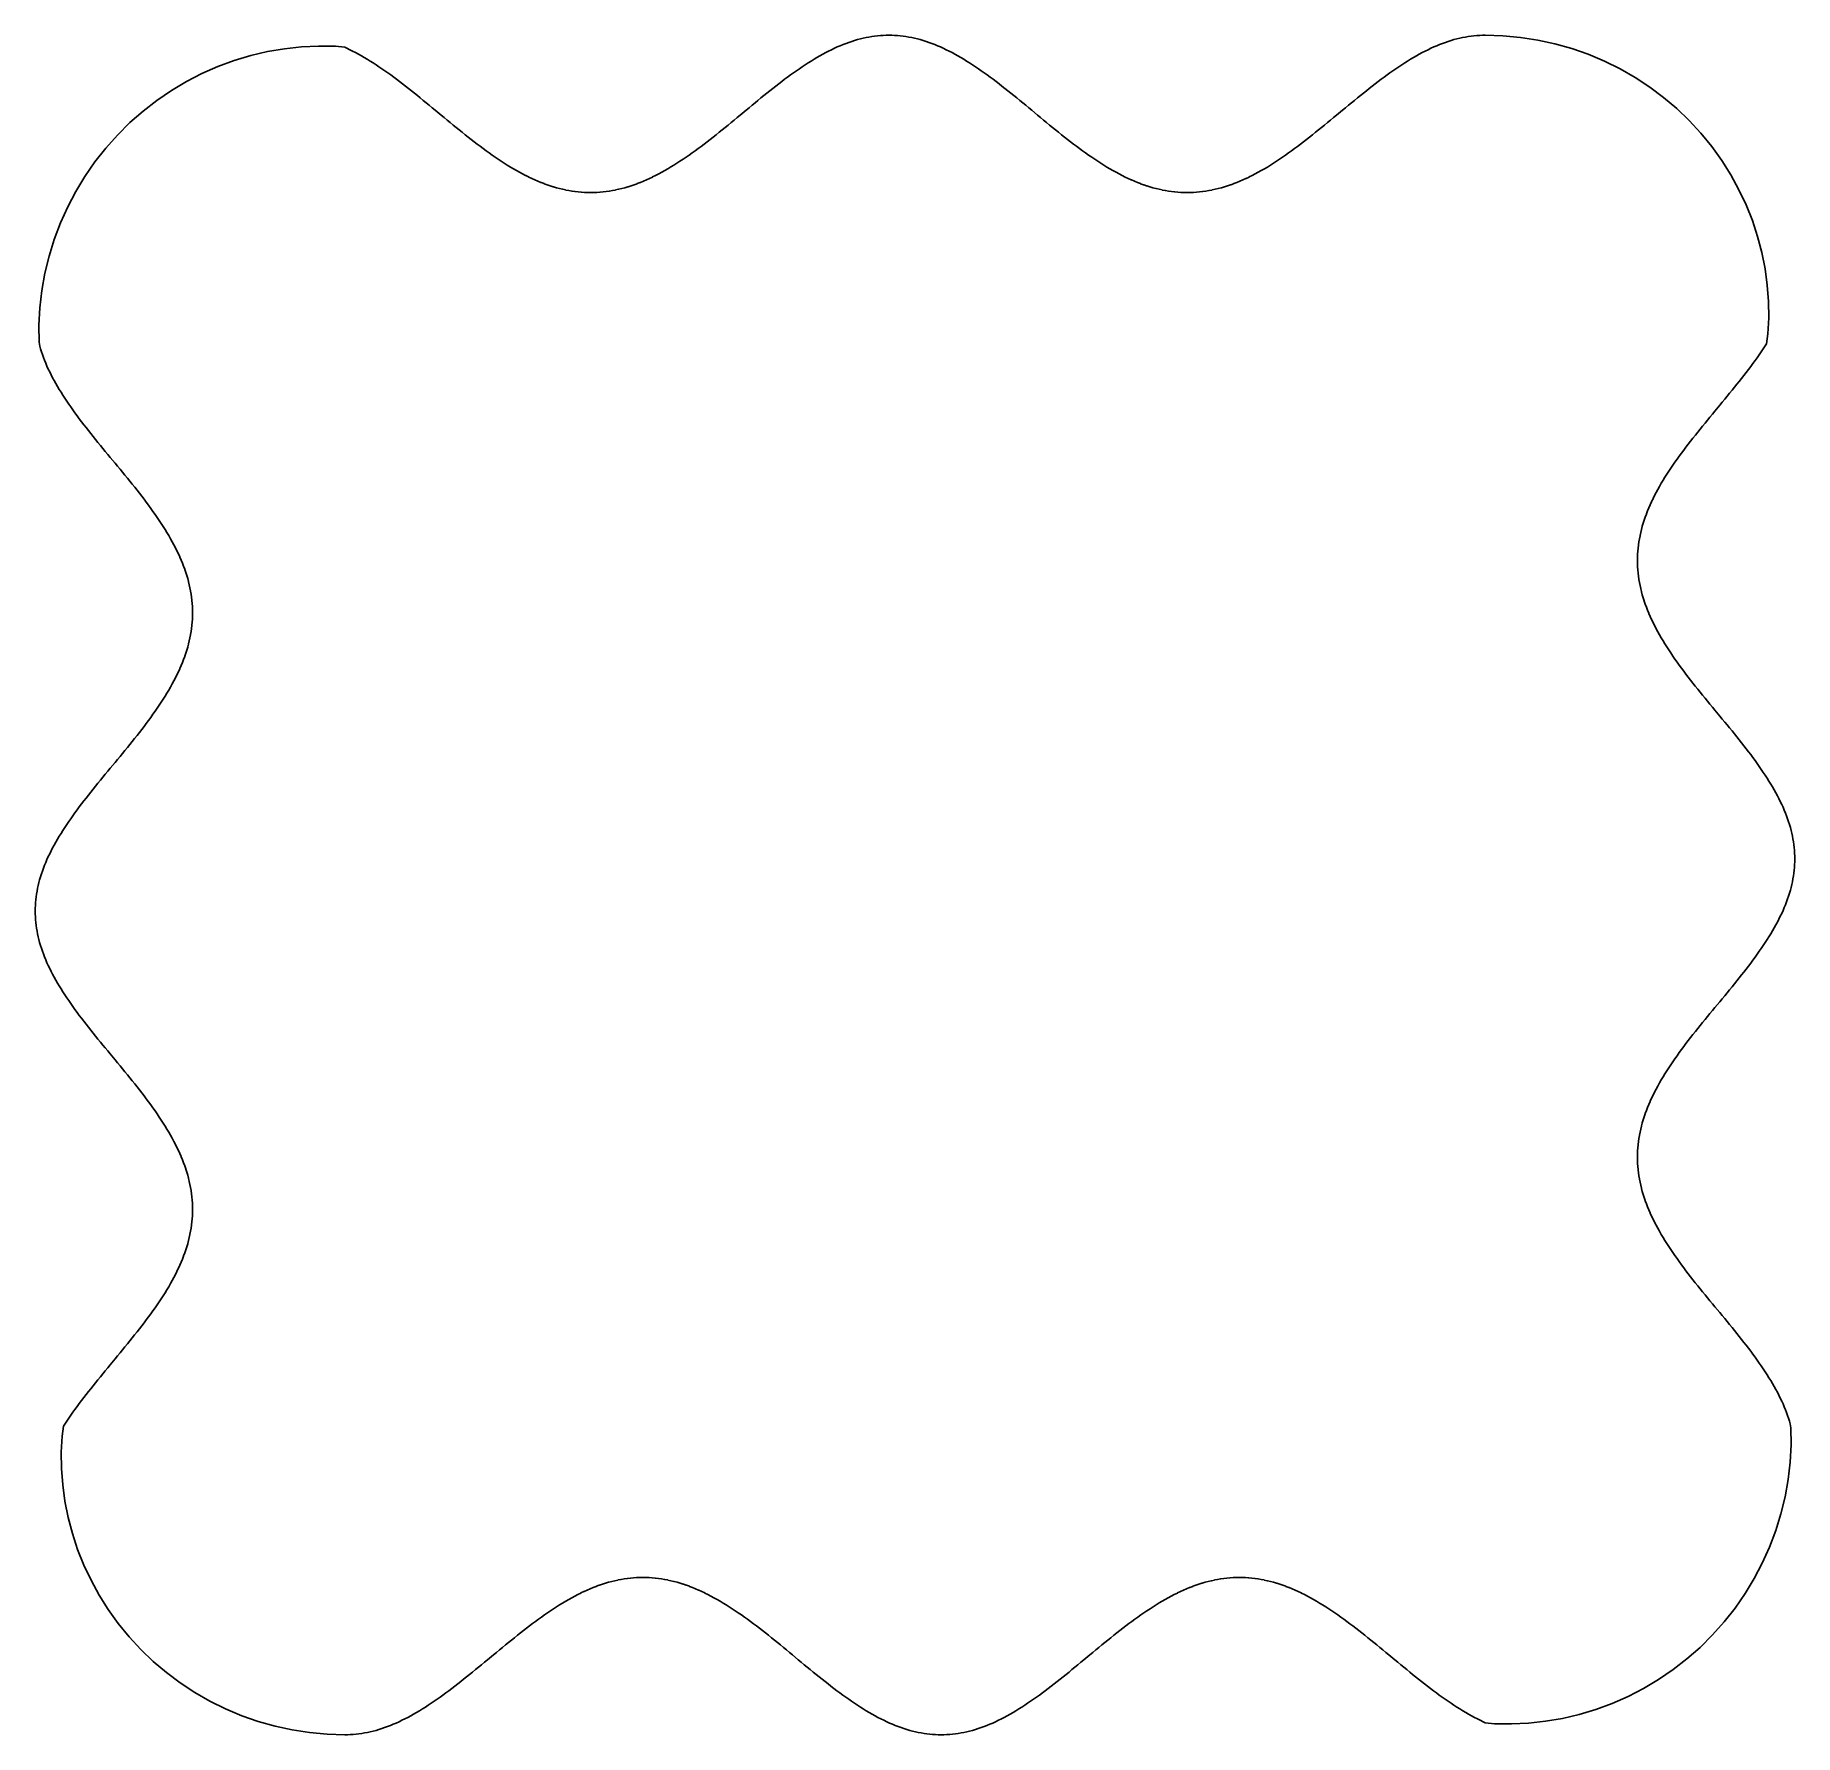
# Model space of a CAD drawing. Header units: metres. Extents: x -12.2 to 54.9, y -12.2 to 52.6.
import ezdxf

# ---------------------------------------------------------------- set-up
doc = ezdxf.new("R2010")
doc.units = ezdxf.units.M

msp = doc.modelspace()

# ---------------------------------------------------------------- linework, layer by layer
for p, q in [((18.9381, 52.3632), (18.8283, 52.3258)), ((19.0479, 52.398), (18.9381, 52.3632)), ((19.1572, 52.4301), (19.0479, 52.398)), ((19.2664, 52.4594), (19.1572, 52.4301)), ((19.3758, 52.486), (19.2664, 52.4594)), ((19.4845, 52.5098), (19.3758, 52.486)), ((19.5939, 52.5309), (19.4845, 52.5098)), ((19.7027, 52.5492), (19.5939, 52.5309)), ((19.8111, 52.5647), (19.7027, 52.5492)), ((19.9203, 52.5774), (19.8111, 52.5647)), ((20.0282, 52.5872), (19.9203, 52.5774)), ((20.1375, 52.5943), (20.0282, 52.5872)), ((20.2456, 52.5986), (20.1375, 52.5943)), ((20.3542, 52.6), (20.2456, 52.5986)), ((20.4628, 52.5986), (20.3542, 52.6)), ((20.5709, 52.5943), (20.4628, 52.5986)), ((20.6802, 52.5872), (20.5709, 52.5943)), ((20.7881, 52.5774), (20.6802, 52.5872)), ((20.8974, 52.5647), (20.7881, 52.5774)), ((21.0057, 52.5492), (20.8974, 52.5647)), ((21.1145, 52.5309), (21.0057, 52.5492)), ((21.224, 52.5098), (21.1145, 52.5309)), ((21.3324, 52.4861), (21.224, 52.5098)), ((21.442, 52.4594), (21.3324, 52.4861)), ((21.5512, 52.4301), (21.442, 52.4594)), ((21.6605, 52.398), (21.5512, 52.4301)), ((21.7702, 52.3632), (21.6605, 52.398)), ((21.8801, 52.3258), (21.7702, 52.3632)), ((41.6837, 52.3632), (41.5746, 52.326)), ((41.7937, 52.398), (41.6837, 52.3632)), ((41.9032, 52.4301), (41.7937, 52.398)), ((42.012, 52.4593), (41.9032, 52.4301)), ((42.1216, 52.486), (42.012, 52.4593)), ((42.2304, 52.5098), (42.1216, 52.486)), ((42.3395, 52.5309), (42.2304, 52.5098)), ((42.4485, 52.5492), (42.3395, 52.5309)), ((42.5568, 52.5647), (42.4485, 52.5492)), ((42.6661, 52.5774), (42.5568, 52.5647)), ((42.774, 52.5872), (42.6661, 52.5774)), ((42.8832, 52.5943), (42.774, 52.5872)), ((42.9914, 52.5986), (42.8832, 52.5943)), ((43.0982, 52.5999), (42.9914, 52.5986)), ((43.7697, 52.5794), (43.0982, 52.5999)), ((44.4368, 52.518), (43.7697, 52.5794)), ((45.0983, 52.416), (44.4368, 52.518)), ((45.7523, 52.2737), (45.0983, 52.416)), ((-3.98322, 51.8217), (-4.61494, 51.6316)), ((-3.34244, 51.9725), (-3.98322, 51.8217)), ((-2.69586, 52.0835), (-3.34244, 51.9725)), ((-2.04594, 52.1547), (-2.69586, 52.0835)), ((-1.39496, 52.1859), (-2.04594, 52.1547)), ((-0.7495, 52.1775), (-1.39496, 52.1859)), ((-0.39847, 52.1378), (-0.7495, 52.1775)), ((-0.315, 52.0998), (-0.39847, 52.1378)), ((-0.20413, 52.047), (-0.315, 52.0998)), ((-0.09422, 51.9923), (-0.20413, 52.047)), ((0.01695, 51.9347), (-0.09422, 51.9923)), ((0.12822, 51.8748), (0.01695, 51.9347)), ((0.23932, 51.8129), (0.12822, 51.8748)), ((0.35022, 51.7489), (0.23932, 51.8129)), ((0.46266, 51.682), (0.35022, 51.7489)), ((0.57317, 51.6143), (0.46266, 51.682)), ((17.5008, 51.6825), (17.3885, 51.6137)), ((17.6127, 51.7491), (17.5008, 51.6825)), ((17.7234, 51.8129), (17.6127, 51.7491)), ((17.8339, 51.8746), (17.7234, 51.8129)), ((17.9456, 51.9347), (17.8339, 51.8746)), ((18.0564, 51.9921), (17.9456, 51.9347)), ((18.1671, 52.0472), (18.0564, 51.9921)), ((18.2783, 52.1002), (18.1671, 52.0472)), ((18.3883, 52.1502), (18.2783, 52.1002)), ((18.4982, 52.1978), (18.3883, 52.1502)), ((18.6083, 52.243), (18.4982, 52.1978)), ((18.7191, 52.286), (18.6083, 52.243)), ((18.8283, 52.3258), (18.7191, 52.286)), ((21.9893, 52.286), (21.8801, 52.3258)), ((22.1001, 52.243), (21.9893, 52.286)), ((22.2102, 52.1978), (22.1001, 52.243)), ((22.3201, 52.1502), (22.2102, 52.1978)), ((22.4301, 52.1002), (22.3201, 52.1502)), ((22.5413, 52.0472), (22.4301, 52.1002)), ((22.6519, 51.9921), (22.5413, 52.0472)), ((22.7627, 51.9347), (22.6519, 51.9921)), ((22.8745, 51.8746), (22.7627, 51.9347)), ((22.985, 51.8129), (22.8745, 51.8746)), ((23.0956, 51.7491), (22.985, 51.8129)), ((23.2076, 51.6825), (23.0956, 51.7491)), ((23.3198, 51.6137), (23.2076, 51.6825)), ((40.2462, 51.6823), (40.1352, 51.6143)), ((40.358, 51.7488), (40.2462, 51.6823)), ((40.4687, 51.8127), (40.358, 51.7488)), ((40.5806, 51.8751), (40.4687, 51.8127)), ((40.691, 51.9345), (40.5806, 51.8751)), ((40.8026, 51.9923), (40.691, 51.9345)), ((40.9129, 52.0472), (40.8026, 51.9923)), ((41.0238, 52.1), (40.9129, 52.0472)), ((41.1338, 52.1501), (41.0238, 52.1)), ((41.2443, 52.1979), (41.1338, 52.1501)), ((41.3541, 52.243), (41.2443, 52.1979)), ((41.4647, 52.2859), (41.3541, 52.243)), ((41.5746, 52.326), (41.4647, 52.2859)), ((46.3953, 52.092), (45.7523, 52.2737)), ((47.0257, 51.8714), (46.3953, 52.092)), ((47.6404, 51.6132), (47.0257, 51.8714)), ((-5.84239, 51.1356), (-6.43317, 50.8313)), ((-5.23552, 51.4026), (-5.84239, 51.1356)), ((-4.61494, 51.6316), (-5.23552, 51.4026)), ((0.6852, 51.5437), (0.57317, 51.6143)), ((0.79712, 51.4713), (0.6852, 51.5437)), ((0.90814, 51.3977), (0.79712, 51.4713)), ((1.02165, 51.3208), (0.90814, 51.3977)), ((1.13235, 51.2441), (1.02165, 51.3208)), ((1.24603, 51.1638), (1.13235, 51.2441)), ((1.3578, 51.0833), (1.24603, 51.1638)), ((1.47005, 51.0011), (1.3578, 51.0833)), ((1.58211, 50.9177), (1.47005, 51.0011)), ((16.4929, 51.0014), (16.3799, 50.9173)), ((16.6043, 51.0829), (16.4929, 51.0014)), ((16.718, 51.1648), (16.6043, 51.0829)), ((16.8295, 51.2435), (16.718, 51.1648)), ((16.9418, 51.3214), (16.8295, 51.2435)), ((17.0535, 51.3971), (16.9418, 51.3214)), ((17.1655, 51.4713), (17.0535, 51.3971)), ((17.2774, 51.5437), (17.1655, 51.4713)), ((17.3885, 51.6137), (17.2774, 51.5437)), ((23.4307, 51.5439), (23.3198, 51.6137)), ((23.5437, 51.4708), (23.4307, 51.5439)), ((23.6549, 51.3971), (23.5437, 51.4708)), ((23.7661, 51.3217), (23.6549, 51.3971)), ((23.8785, 51.2439), (23.7661, 51.3217)), ((23.9911, 51.1643), (23.8785, 51.2439)), ((24.1041, 51.0829), (23.9911, 51.1643)), ((24.2162, 51.0009), (24.1041, 51.0829)), ((24.3282, 50.9175), (24.2162, 51.0009)), ((39.2383, 51.0011), (39.1263, 50.9177)), ((39.3506, 51.0833), (39.2383, 51.0011)), ((39.4624, 51.1638), (39.3506, 51.0833)), ((39.576, 51.2441), (39.4624, 51.1638)), ((39.6867, 51.3208), (39.576, 51.2441)), ((39.8002, 51.3977), (39.6867, 51.3208)), ((39.9105, 51.4708), (39.8002, 51.3977)), ((40.0235, 51.5439), (39.9105, 51.4708)), ((40.1352, 51.6143), (40.0235, 51.5439)), ((48.2371, 51.3183), (47.6404, 51.6132)), ((48.8137, 50.9882), (48.2371, 51.3183)), ((-7.00516, 50.4908), (-7.55615, 50.1154)), ((-6.43317, 50.8313), (-7.00516, 50.4908)), ((1.69585, 50.8318), (1.58211, 50.9177)), ((1.80756, 50.7463), (1.69585, 50.8318)), ((1.92128, 50.6581), (1.80756, 50.7463)), ((2.03418, 50.5696), (1.92128, 50.6581)), ((2.14709, 50.4802), (2.03418, 50.5696)), ((2.26015, 50.3898), (2.14709, 50.4802)), ((2.37326, 50.2987), (2.26015, 50.3898)), ((15.7024, 50.3898), (15.5893, 50.2987)), ((15.8155, 50.4802), (15.7024, 50.3898)), ((15.9284, 50.5697), (15.8155, 50.4802)), ((16.0422, 50.6588), (15.9284, 50.5697)), ((16.1541, 50.7456), (16.0422, 50.6588)), ((16.2668, 50.8318), (16.1541, 50.7456)), ((16.3799, 50.9173), (16.2668, 50.8318)), ((24.4416, 50.8318), (24.3282, 50.9175)), ((24.5534, 50.7463), (24.4416, 50.8318)), ((24.6671, 50.6581), (24.5534, 50.7463)), ((24.78, 50.5697), (24.6671, 50.6581)), ((24.8929, 50.4802), (24.78, 50.5697)), ((25.006, 50.3898), (24.8929, 50.4802)), ((25.119, 50.2987), (25.006, 50.3898)), ((38.4482, 50.3898), (38.3351, 50.2987)), ((38.5613, 50.4802), (38.4482, 50.3898)), ((38.6742, 50.5696), (38.5613, 50.4802)), ((38.7871, 50.6581), (38.6742, 50.5696)), ((38.9008, 50.7463), (38.7871, 50.6581)), ((39.0125, 50.8318), (38.9008, 50.7463)), ((39.1263, 50.9177), (39.0125, 50.8318)), ((49.368, 50.624), (48.8137, 50.9882)), ((49.8976, 50.2277), (49.368, 50.624)), ((-8.08385, 49.7066), (-8.58644, 49.2654)), ((-7.55615, 50.1154), (-8.08385, 49.7066)), ((2.48599, 50.2072), (2.37326, 50.2987)), ((2.59972, 50.1144), (2.48599, 50.2072)), ((2.71309, 50.0214), (2.59972, 50.1144)), ((2.82651, 49.9279), (2.71309, 50.0214)), ((2.93987, 49.8343), (2.82651, 49.9279)), ((3.05359, 49.7402), (2.93987, 49.8343)), ((3.28099, 49.5518), (3.05359, 49.7402)), ((14.909, 49.7402), (14.6815, 49.5517)), ((15.0227, 49.8343), (14.909, 49.7402)), ((15.1361, 49.9279), (15.0227, 49.8343)), ((15.2498, 50.0216), (15.1361, 49.9279)), ((15.3629, 50.1144), (15.2498, 50.0216)), ((15.4762, 50.2068), (15.3629, 50.1144)), ((15.5893, 50.2987), (15.4762, 50.2068)), ((25.2318, 50.2072), (25.119, 50.2987)), ((25.3455, 50.1144), (25.2318, 50.2072)), ((25.4586, 50.0216), (25.3455, 50.1144)), ((25.5723, 49.9279), (25.4586, 50.0216)), ((25.6857, 49.8343), (25.5723, 49.9279)), ((25.7994, 49.7402), (25.6857, 49.8343)), ((26.0268, 49.5518), (25.7994, 49.7402)), ((37.6548, 49.7401), (37.4274, 49.5517)), ((37.7685, 49.8343), (37.6548, 49.7401)), ((37.8819, 49.9279), (37.7685, 49.8343)), ((37.9953, 50.0214), (37.8819, 49.9279)), ((38.1087, 50.1144), (37.9953, 50.0214)), ((38.2224, 50.2072), (38.1087, 50.1144)), ((38.3351, 50.2987), (38.2224, 50.2072)), ((50.4006, 49.801), (49.8976, 50.2277)), ((50.8757, 49.3452), (50.4006, 49.801)), ((-8.58644, 49.2654), (-9.06129, 48.7941)), ((3.39478, 49.4576), (3.28099, 49.5518)), ((3.50865, 49.3635), (3.39478, 49.4576)), ((3.62262, 49.2696), (3.50865, 49.3635)), ((3.73663, 49.1761), (3.62262, 49.2696)), ((3.85074, 49.0829), (3.73663, 49.1761)), ((3.96495, 48.9903), (3.85074, 49.0829)), ((4.07919, 48.8982), (3.96495, 48.9903)), ((13.9971, 48.9898), (13.8828, 48.8977)), ((14.1114, 49.0826), (13.9971, 48.9898)), ((14.2256, 49.1758), (14.1114, 49.0826)), ((14.3397, 49.2694), (14.2256, 49.1758)), ((14.4537, 49.3633), (14.3397, 49.2694)), ((14.5677, 49.4574), (14.4537, 49.3633)), ((14.6815, 49.5517), (14.5677, 49.4574)), ((26.1406, 49.4576), (26.0268, 49.5518)), ((26.2545, 49.3635), (26.1406, 49.4576)), ((26.3684, 49.2696), (26.2545, 49.3635)), ((26.4824, 49.1761), (26.3684, 49.2696)), ((26.5966, 49.0829), (26.4824, 49.1761)), ((26.7107, 48.9903), (26.5966, 49.0829)), ((26.825, 48.8982), (26.7107, 48.9903)), ((36.7429, 48.9898), (36.6286, 48.8977)), ((36.8572, 49.0826), (36.7429, 48.9898)), ((36.9714, 49.1758), (36.8572, 49.0826)), ((37.0855, 49.2694), (36.9714, 49.1758)), ((37.1995, 49.3633), (37.0855, 49.2694)), ((37.3135, 49.4574), (37.1995, 49.3633)), ((37.4274, 49.5517), (37.3135, 49.4574)), ((51.3203, 48.8633), (50.8757, 49.3452)), ((-9.06129, 48.7941), (-9.50662, 48.2945)), ((4.19353, 48.8068), (4.07919, 48.8982)), ((4.30798, 48.7162), (4.19353, 48.8068)), ((4.42247, 48.6264), (4.30798, 48.7162)), ((4.53705, 48.5376), (4.42247, 48.6264)), ((4.65176, 48.4497), (4.53705, 48.5376)), ((4.76651, 48.3631), (4.65176, 48.4497)), ((4.88136, 48.2776), (4.76651, 48.3631)), ((13.1949, 48.3622), (13.08, 48.2767)), ((13.3098, 48.449), (13.1949, 48.3622)), ((13.4246, 48.5368), (13.3098, 48.449)), ((13.5393, 48.6257), (13.4246, 48.5368)), ((13.6539, 48.7155), (13.5393, 48.6257)), ((13.7684, 48.8062), (13.6539, 48.7155)), ((13.8828, 48.8977), (13.7684, 48.8062)), ((26.9393, 48.8068), (26.825, 48.8982)), ((27.0538, 48.7162), (26.9393, 48.8068)), ((27.1683, 48.6264), (27.0538, 48.7162)), ((27.2829, 48.5376), (27.1683, 48.6264)), ((27.3975, 48.4498), (27.2829, 48.5376)), ((27.5123, 48.3631), (27.3975, 48.4498)), ((27.6272, 48.2776), (27.5123, 48.3631)), ((35.9408, 48.3622), (35.8258, 48.2767)), ((36.0556, 48.4489), (35.9408, 48.3622)), ((36.1704, 48.5368), (36.0556, 48.4489)), ((36.2851, 48.6257), (36.1704, 48.5368)), ((36.3996, 48.7155), (36.2851, 48.6257)), ((36.5142, 48.8062), (36.3996, 48.7155)), ((36.6286, 48.8977), (36.5142, 48.8062)), ((51.7338, 48.3561), (51.3203, 48.8633)), ((52.1138, 47.8271), (51.7338, 48.3561)), ((-9.92102, 47.768), (-10.3024, 47.2172)), ((-9.50662, 48.2945), (-9.92102, 47.768)), ((4.99767, 48.1924), (4.88136, 48.2776)), ((5.11139, 48.1105), (4.99767, 48.1924)), ((5.22653, 48.0292), (5.11139, 48.1105)), ((5.34184, 47.9493), (5.22653, 48.0292)), ((5.4572, 47.8711), (5.34184, 47.9493)), ((5.57268, 47.7946), (5.4572, 47.8711)), ((5.68829, 47.7198), (5.57268, 47.7946)), ((5.80399, 47.6469), (5.68829, 47.7198)), ((5.92206, 47.5745), (5.80399, 47.6469)), ((12.1565, 47.6455), (12.0428, 47.5758)), ((12.2723, 47.7185), (12.1565, 47.6455)), ((12.388, 47.7933), (12.2723, 47.7185)), ((12.5036, 47.8699), (12.388, 47.7933)), ((12.6191, 47.9482), (12.5036, 47.8699)), ((12.7345, 48.0281), (12.6191, 47.9482)), ((12.8498, 48.1095), (12.7345, 48.0281)), ((12.9649, 48.1924), (12.8498, 48.1095)), ((13.08, 48.2767), (12.9649, 48.1924)), ((27.7421, 48.1934), (27.6272, 48.2776)), ((27.8572, 48.1105), (27.7421, 48.1934)), ((27.9723, 48.0292), (27.8572, 48.1105)), ((28.0876, 47.9493), (27.9723, 48.0292)), ((28.203, 47.8711), (28.0876, 47.9493)), ((28.3185, 47.7946), (28.203, 47.8711)), ((28.4341, 47.7198), (28.3185, 47.7946)), ((28.5498, 47.6469), (28.4341, 47.7198)), ((28.6678, 47.5745), (28.5498, 47.6469)), ((34.9023, 47.6455), (34.7863, 47.5745)), ((35.0181, 47.7185), (34.9023, 47.6455)), ((35.1338, 47.7933), (35.0181, 47.7185)), ((35.2494, 47.8699), (35.1338, 47.7933)), ((35.3649, 47.9482), (35.2494, 47.8699)), ((35.4803, 48.0281), (35.3649, 47.9482)), ((35.5956, 48.1095), (35.4803, 48.0281)), ((35.7107, 48.1924), (35.5956, 48.1095)), ((35.8258, 48.2767), (35.7107, 48.1924)), ((52.4599, 47.2775), (52.1138, 47.8271)), ((-10.3024, 47.2172), (-10.6493, 46.6443)), ((6.0358, 47.5068), (5.92206, 47.5745)), ((6.15437, 47.4384), (6.0358, 47.5068)), ((6.2681, 47.375), (6.15437, 47.4384)), ((6.38449, 47.3123), (6.2681, 47.375)), ((6.38727, 47.3109), (6.38449, 47.3123)), ((6.50099, 47.252), (6.38727, 47.3109)), ((6.50388, 47.2505), (6.50099, 47.252)), ((6.6176, 47.1939), (6.50388, 47.2505)), ((6.6207, 47.1924), (6.6176, 47.1939)), ((6.73444, 47.1382), (6.6207, 47.1924)), ((6.73763, 47.1367), (6.73444, 47.1382)), ((6.85135, 47.085), (6.73763, 47.1367)), ((6.85472, 47.0835), (6.85135, 47.085)), ((6.96846, 47.0342), (6.85472, 47.0835)), ((6.97192, 47.0328), (6.96846, 47.0342)), ((7.08565, 46.9861), (6.97192, 47.0328)), ((7.08932, 46.9846), (7.08565, 46.9861)), ((7.20305, 46.9405), (7.08932, 46.9846)), ((10.8733, 46.9846), (10.7595, 46.9405)), ((10.877, 46.9861), (10.8733, 46.9846)), ((10.9907, 47.0328), (10.877, 46.9861)), ((10.9941, 47.0342), (10.9907, 47.0328)), ((11.1079, 47.0835), (10.9941, 47.0342)), ((11.1113, 47.085), (11.1079, 47.0835)), ((11.2282, 47.1382), (11.1113, 47.085)), ((11.3419, 47.1924), (11.2282, 47.1382)), ((11.345, 47.1939), (11.3419, 47.1924)), ((11.4587, 47.2505), (11.345, 47.1939)), ((11.5781, 47.3123), (11.4587, 47.2505)), ((11.6918, 47.3735), (11.5781, 47.3123)), ((11.8082, 47.4384), (11.6918, 47.3735)), ((11.9268, 47.5068), (11.8082, 47.4384)), ((12.0428, 47.5758), (11.9268, 47.5068)), ((28.7816, 47.5068), (28.6678, 47.5745)), ((28.9002, 47.4384), (28.7816, 47.5068)), ((29.0165, 47.3735), (28.9002, 47.4384)), ((29.1331, 47.3109), (29.0165, 47.3735)), ((29.2468, 47.2519), (29.1331, 47.3109)), ((29.3665, 47.1924), (29.2468, 47.2519)), ((29.4802, 47.1382), (29.3665, 47.1924)), ((29.4834, 47.1367), (29.4802, 47.1382)), ((29.5972, 47.085), (29.4834, 47.1367)), ((29.6005, 47.0835), (29.5972, 47.085)), ((29.7142, 47.0342), (29.6005, 47.0835)), ((29.7177, 47.0328), (29.7142, 47.0342)), ((29.8314, 46.9861), (29.7177, 47.0328)), ((29.8351, 46.9846), (29.8314, 46.9861)), ((29.9489, 46.9405), (29.8351, 46.9846)), ((33.6191, 46.9846), (33.5053, 46.9405)), ((33.6227, 46.9861), (33.6191, 46.9846)), ((33.7365, 47.0328), (33.6227, 46.9861)), ((33.74, 47.0342), (33.7365, 47.0328)), ((33.8537, 47.0835), (33.74, 47.0342)), ((33.857, 47.085), (33.8537, 47.0835)), ((33.9708, 47.1367), (33.857, 47.085)), ((33.974, 47.1382), (33.9708, 47.1367)), ((34.0877, 47.1924), (33.974, 47.1382)), ((34.0908, 47.1939), (34.0877, 47.1924)), ((34.2045, 47.2505), (34.0908, 47.1939)), ((34.2074, 47.252), (34.2045, 47.2505)), ((34.3211, 47.3109), (34.2074, 47.252)), ((34.3239, 47.3123), (34.3211, 47.3109)), ((34.4403, 47.375), (34.3239, 47.3123)), ((34.554, 47.4384), (34.4403, 47.375)), ((34.6726, 47.5068), (34.554, 47.4384)), ((34.7863, 47.5745), (34.6726, 47.5068)), ((52.7704, 46.7102), (52.4599, 47.2775)), ((-10.6493, 46.6443), (-10.9607, 46.0507)), ((7.20686, 46.9391), (7.20305, 46.9405)), ((7.3206, 46.8976), (7.20686, 46.9391)), ((7.32454, 46.8962), (7.3206, 46.8976)), ((7.43826, 46.8574), (7.32454, 46.8962)), ((7.44238, 46.8561), (7.43826, 46.8574)), ((7.55611, 46.82), (7.44238, 46.8561)), ((7.56033, 46.8187), (7.55611, 46.82)), ((7.67407, 46.7854), (7.56033, 46.8187)), ((7.67842, 46.7842), (7.67407, 46.7854)), ((7.79214, 46.7537), (7.67842, 46.7842)), ((7.79666, 46.7525), (7.79214, 46.7537)), ((7.91039, 46.7248), (7.79666, 46.7525)), ((7.91501, 46.7237), (7.91039, 46.7248)), ((8.02875, 46.6989), (7.91501, 46.7237)), ((8.03348, 46.6979), (8.02875, 46.6989)), ((8.1472, 46.6759), (8.03348, 46.6979)), ((8.15207, 46.675), (8.1472, 46.6759)), ((8.26579, 46.6559), (8.15207, 46.675)), ((8.27071, 46.6551), (8.26579, 46.6559)), ((8.38445, 46.6389), (8.27071, 46.6551)), ((8.38947, 46.6383), (8.38445, 46.6389)), ((8.50319, 46.625), (8.38947, 46.6383)), ((8.50827, 46.6245), (8.50319, 46.625)), ((8.62199, 46.6141), (8.50827, 46.6245)), ((8.62712, 46.6137), (8.62199, 46.6141)), ((8.74086, 46.6063), (8.62712, 46.6137)), ((8.74605, 46.6061), (8.74086, 46.6063)), ((8.85977, 46.6016), (8.74605, 46.6061)), ((8.86496, 46.6015), (8.85977, 46.6016)), ((8.97868, 46.6), (8.86496, 46.6015)), ((8.9839, 46.6), (8.97868, 46.6)), ((9.09764, 46.6015), (8.9839, 46.6)), ((9.10283, 46.6016), (9.09764, 46.6015)), ((9.21655, 46.6061), (9.10283, 46.6016)), ((9.22174, 46.6063), (9.21655, 46.6061)), ((9.33546, 46.6137), (9.22174, 46.6063)), ((9.34059, 46.6141), (9.33546, 46.6137)), ((9.45433, 46.6245), (9.34059, 46.6141)), ((9.45941, 46.625), (9.45433, 46.6245)), ((9.57314, 46.6383), (9.45941, 46.625)), ((9.57816, 46.6389), (9.57314, 46.6383)), ((9.69188, 46.6551), (9.57816, 46.6389)), ((9.69679, 46.6559), (9.69188, 46.6551)), ((9.81053, 46.675), (9.69679, 46.6559)), ((9.8154, 46.6759), (9.81053, 46.675)), ((9.92912, 46.6979), (9.8154, 46.6759)), ((9.93385, 46.6989), (9.92912, 46.6979)), ((10.0476, 46.7237), (9.93385, 46.6989)), ((10.0522, 46.7248), (10.0476, 46.7237)), ((10.1659, 46.7525), (10.0522, 46.7248)), ((10.1705, 46.7537), (10.1659, 46.7525)), ((10.2842, 46.7842), (10.1705, 46.7537)), ((10.2885, 46.7854), (10.2842, 46.7842)), ((10.4023, 46.8187), (10.2885, 46.7854)), ((10.4065, 46.82), (10.4023, 46.8187)), ((10.5202, 46.8561), (10.4065, 46.82)), ((10.5243, 46.8574), (10.5202, 46.8561)), ((10.6381, 46.8962), (10.5243, 46.8574)), ((10.642, 46.8976), (10.6381, 46.8962)), ((10.7557, 46.9391), (10.642, 46.8976)), ((10.7595, 46.9405), (10.7557, 46.9391)), ((29.9527, 46.9391), (29.9489, 46.9405)), ((30.0664, 46.8976), (29.9527, 46.9391)), ((30.0703, 46.8962), (30.0664, 46.8976)), ((30.1841, 46.8574), (30.0703, 46.8962)), ((30.1882, 46.8561), (30.1841, 46.8574)), ((30.3019, 46.82), (30.1882, 46.8561)), ((30.3061, 46.8187), (30.3019, 46.82)), ((30.4199, 46.7854), (30.3061, 46.8187)), ((30.4242, 46.7842), (30.4199, 46.7854)), ((30.5379, 46.7537), (30.4242, 46.7842)), ((30.5424, 46.7525), (30.5379, 46.7537)), ((30.6562, 46.7248), (30.5424, 46.7525)), ((30.6608, 46.7237), (30.6562, 46.7248)), ((30.7745, 46.6989), (30.6608, 46.7237)), ((30.7793, 46.6979), (30.7745, 46.6989)), ((30.893, 46.6759), (30.7793, 46.6979)), ((30.8979, 46.675), (30.893, 46.6759)), ((31.0116, 46.6559), (30.8979, 46.675)), ((31.0165, 46.6551), (31.0116, 46.6559)), ((31.1302, 46.6389), (31.0165, 46.6551)), ((31.1353, 46.6383), (31.1302, 46.6389)), ((31.249, 46.625), (31.1353, 46.6383)), ((31.2541, 46.6245), (31.249, 46.625)), ((31.3678, 46.6141), (31.2541, 46.6245)), ((31.3729, 46.6137), (31.3678, 46.6141)), ((31.4866, 46.6063), (31.3729, 46.6137)), ((31.4918, 46.6061), (31.4866, 46.6063)), ((31.6056, 46.6016), (31.4918, 46.6061)), ((31.6108, 46.6015), (31.6056, 46.6016)), ((31.7245, 46.6), (31.6108, 46.6015)), ((31.7297, 46.6), (31.7245, 46.6)), ((31.8434, 46.6015), (31.7297, 46.6)), ((31.8486, 46.6016), (31.8434, 46.6015)), ((31.9624, 46.6061), (31.8486, 46.6016)), ((31.9675, 46.6063), (31.9624, 46.6061)), ((32.0813, 46.6137), (31.9675, 46.6063)), ((32.0864, 46.6141), (32.0813, 46.6137)), ((32.2001, 46.6245), (32.0864, 46.6141)), ((32.2052, 46.625), (32.2001, 46.6245)), ((32.3189, 46.6383), (32.2052, 46.625)), ((32.324, 46.6389), (32.3189, 46.6383)), ((32.4377, 46.6551), (32.324, 46.6389)), ((32.4426, 46.6559), (32.4377, 46.6551)), ((32.5563, 46.675), (32.4426, 46.6559)), ((32.5612, 46.6759), (32.5563, 46.675)), ((32.6749, 46.6979), (32.5612, 46.6759)), ((32.6797, 46.6989), (32.6749, 46.6979)), ((32.7934, 46.7237), (32.6797, 46.6989)), ((32.798, 46.7248), (32.7934, 46.7237)), ((32.9117, 46.7525), (32.798, 46.7248)), ((32.9162, 46.7537), (32.9117, 46.7525)), ((33.03, 46.7842), (32.9162, 46.7537)), ((33.0343, 46.7854), (33.03, 46.7842)), ((33.1481, 46.8187), (33.0343, 46.7854)), ((33.1523, 46.82), (33.1481, 46.8187)), ((33.266, 46.8561), (33.1523, 46.82)), ((33.2701, 46.8574), (33.266, 46.8561)), ((33.3839, 46.8962), (33.2701, 46.8574)), ((33.3878, 46.8976), (33.3839, 46.8962)), ((33.5015, 46.9391), (33.3878, 46.8976)), ((33.5053, 46.9405), (33.5015, 46.9391)), ((53.0447, 46.1274), (52.7704, 46.7102)), ((-10.9607, 46.0507), (-11.2348, 45.4402)), ((53.2819, 45.5318), (53.0447, 46.1274)), ((-11.2348, 45.4402), (-11.471, 44.8141)), ((53.4816, 44.9252), (53.2819, 45.5318)), ((-11.471, 44.8141), (-11.6683, 44.1754)), ((53.6431, 44.3111), (53.4816, 44.9252)), ((53.7664, 43.6907), (53.6431, 44.3111)), ((-11.6683, 44.1754), (-11.826, 43.5268)), ((53.8513, 43.0679), (53.7664, 43.6907)), ((-11.826, 43.5268), (-11.9436, 42.8703)), ((53.8979, 42.4441), (53.8513, 43.0679)), ((-11.9436, 42.8703), (-12.0206, 42.209)), ((53.9065, 41.8224), (53.8979, 42.4441)), ((-12.0206, 42.209), (-12.0571, 41.5459)), ((53.8777, 41.2088), (53.9065, 41.8224)), ((-12.0571, 41.5459), (-12.053, 40.893)), ((53.8209, 40.8295), (53.8777, 41.2088)), ((-12.053, 40.893), (-12.0275, 40.7441)), ((-12.0275, 40.7441), (-11.998, 40.6435)), ((-11.998, 40.6435), (-11.9632, 40.5339)), ((-11.9632, 40.5339), (-11.9259, 40.4243)), ((-11.9259, 40.4243), (-11.886, 40.3149)), ((-11.886, 40.3149), (-11.8431, 40.2043)), ((53.3829, 40.1917), (53.4648, 40.3054)), ((53.4648, 40.3054), (53.5435, 40.4169)), ((53.5435, 40.4169), (53.6213, 40.5291)), ((53.6213, 40.5291), (53.6966, 40.6402)), ((53.6966, 40.6402), (53.772, 40.7539)), ((53.772, 40.7539), (53.8209, 40.8295)), ((-11.8431, 40.2043), (-11.7979, 40.0943)), ((-11.7979, 40.0943), (-11.7504, 39.9845)), ((-11.7504, 39.9845), (-11.6997, 39.8731)), ((-11.6997, 39.8731), (-11.6472, 39.7629)), ((-11.6472, 39.7629), (-11.5923, 39.6526)), ((-11.5923, 39.6526), (-11.5347, 39.5414)), ((52.8703, 39.5166), (52.9581, 39.6287)), ((52.9581, 39.6287), (53.0456, 39.7415)), ((53.0456, 39.7415), (53.1326, 39.8552)), ((53.1326, 39.8552), (53.2169, 39.9667)), ((53.2169, 39.9667), (53.3015, 40.0805)), ((53.3015, 40.0805), (53.3829, 40.1917)), ((-11.5347, 39.5414), (-11.4746, 39.4297)), ((-11.4746, 39.4297), (-11.4129, 39.3192)), ((-11.4129, 39.3192), (-11.349, 39.2082)), ((-11.349, 39.2082), (-11.2827, 39.0969)), ((-11.2827, 39.0969), (-11.2134, 38.9838)), ((-11.2134, 38.9838), (-11.1439, 38.8735)), ((52.3214, 38.8369), (52.4144, 38.9503)), ((52.4144, 38.9503), (52.5068, 39.0635)), ((52.5068, 39.0635), (52.5987, 39.1767)), ((52.5987, 39.1767), (52.6898, 39.2898)), ((52.6898, 39.2898), (52.7802, 39.4029)), ((52.7802, 39.4029), (52.8703, 39.5166)), ((-11.1439, 38.8735), (-11.0715, 38.7616)), ((-11.0715, 38.7616), (-10.9973, 38.6496)), ((-10.9973, 38.6496), (-10.9213, 38.5375)), ((-10.9213, 38.5375), (-10.8436, 38.4253)), ((-10.8436, 38.4253), (-10.7648, 38.3138)), ((-10.7648, 38.3138), (-10.6829, 38.2001)), ((51.7576, 38.1552), (51.8517, 38.269)), ((51.8517, 38.269), (52.0402, 38.4964)), ((52.0402, 38.4964), (52.1342, 38.61)), ((52.1342, 38.61), (52.228, 38.7235)), ((52.228, 38.7235), (52.3214, 38.8369)), ((-10.6829, 38.2001), (-10.6015, 38.0889)), ((-10.6015, 38.0889), (-10.5177, 37.9763)), ((-10.5177, 37.9763), (-10.4318, 37.8626)), ((-10.4318, 37.8626), (-10.3456, 37.7499)), ((-10.3456, 37.7499), (-10.2588, 37.638)), ((-10.2588, 37.638), (-10.1703, 37.525)), ((51.1982, 37.4708), (51.2903, 37.585)), ((51.2903, 37.585), (51.3829, 37.6992)), ((51.3829, 37.6992), (51.4761, 37.8134)), ((51.4761, 37.8134), (51.5696, 37.9274)), ((51.5696, 37.9274), (51.6635, 38.0413)), ((51.6635, 38.0413), (51.7576, 38.1552)), ((-10.1703, 37.525), (-10.0802, 37.4113)), ((-10.0802, 37.4113), (-9.99033, 37.2989)), ((-9.99033, 37.2989), (-9.89912, 37.1857)), ((-9.89912, 37.1857), (-9.80721, 37.0724)), ((-9.80721, 37.0724), (-9.71436, 36.9587)), ((-9.71436, 36.9587), (-9.62161, 36.8456)), ((50.7498, 36.8982), (50.8376, 37.0129)), ((50.8376, 37.0129), (50.9264, 37.1275)), ((50.9264, 37.1275), (51.0162, 37.242)), ((51.0162, 37.242), (51.1068, 37.3565)), ((51.1068, 37.3565), (51.1982, 37.4708)), ((-9.62161, 36.8456), (-9.52811, 36.7321)), ((-9.52811, 36.7321), (-9.4343, 36.6185)), ((-9.4343, 36.6185), (-9.34023, 36.5049)), ((-9.34023, 36.5049), (-9.15169, 36.2773)), ((-9.15169, 36.2773), (-9.05745, 36.1635)), ((50.2493, 36.2082), (50.3292, 36.3234)), ((50.3292, 36.3234), (50.4105, 36.4386)), ((50.4105, 36.4386), (50.4934, 36.5536)), ((50.4934, 36.5536), (50.5776, 36.6686)), ((50.5776, 36.6686), (50.6631, 36.7835)), ((50.6631, 36.7835), (50.7498, 36.8982)), ((-9.05745, 36.1635), (-8.96327, 36.0495)), ((-8.96327, 36.0495), (-8.86935, 35.9355)), ((-8.86935, 35.9355), (-8.77577, 35.8214)), ((-8.77577, 35.8214), (-8.68254, 35.7072)), ((-8.68254, 35.7072), (-8.58983, 35.5929)), ((-8.58983, 35.5929), (-8.49768, 35.4786)), ((49.8068, 35.5142), (49.8758, 35.6301)), ((49.8758, 35.6301), (49.9455, 35.7439)), ((49.9455, 35.7439), (50.0198, 35.8617)), ((50.0198, 35.8617), (50.0946, 35.9773)), ((50.0946, 35.9773), (50.1711, 36.0928)), ((50.1711, 36.0928), (50.2493, 36.2082)), ((-8.49768, 35.4786), (-8.40623, 35.3642)), ((-8.40623, 35.3642), (-8.31557, 35.2497)), ((-8.31557, 35.2497), (-8.22569, 35.135)), ((-8.22569, 35.135), (-8.13683, 35.0204)), ((-8.13683, 35.0204), (-8.04895, 34.9056)), ((-8.04895, 34.9056), (-7.96219, 34.7907)), ((49.4382, 34.8156), (49.4924, 34.9293)), ((49.4924, 34.9293), (49.4939, 34.9323)), ((49.4939, 34.9323), (49.5519, 35.049)), ((49.5519, 35.049), (49.6109, 35.1627)), ((49.6109, 35.1627), (49.6123, 35.1655)), ((49.6123, 35.1655), (49.6735, 35.2792)), ((49.6735, 35.2792), (49.7398, 35.3981)), ((49.7398, 35.3981), (49.8068, 35.5142)), ((-7.96219, 34.7907), (-7.87668, 34.6758)), ((-7.87668, 34.6758), (-7.7924, 34.5607)), ((-7.7924, 34.5607), (-7.70952, 34.4456)), ((-7.70952, 34.4456), (-7.6281, 34.3303)), ((-7.6281, 34.3303), (-7.5482, 34.2149)), ((49.1574, 34.1117), (49.1962, 34.2254)), ((49.1962, 34.2254), (49.1976, 34.2294)), ((49.1976, 34.2294), (49.2391, 34.3431)), ((49.2391, 34.3431), (49.2405, 34.3469)), ((49.2405, 34.3469), (49.2846, 34.4607)), ((49.2846, 34.4607), (49.2861, 34.4643)), ((49.2861, 34.4643), (49.3327, 34.578)), ((49.3327, 34.578), (49.3342, 34.5815)), ((49.3342, 34.5815), (49.3835, 34.6953)), ((49.3835, 34.6953), (49.385, 34.6986)), ((49.385, 34.6986), (49.4367, 34.8124)), ((49.4367, 34.8124), (49.4382, 34.8156)), ((-7.5482, 34.2149), (-7.46992, 34.0995)), ((-7.46992, 34.0995), (-7.39333, 33.9838)), ((-7.39333, 33.9838), (-7.31978, 33.8701)), ((-7.31978, 33.8701), (-7.24554, 33.7523)), ((-7.24554, 33.7523), (-7.17447, 33.6363)), ((-7.17447, 33.6363), (-7.1068, 33.5226)), ((48.9989, 33.5212), (49.0237, 33.635)), ((49.0237, 33.635), (49.0248, 33.6396)), ((49.0248, 33.6396), (49.0525, 33.7533)), ((49.0525, 33.7533), (49.0537, 33.7578)), ((49.0537, 33.7578), (49.0842, 33.8715)), ((49.0842, 33.8715), (49.0854, 33.8759)), ((49.0854, 33.8759), (49.1187, 33.9897)), ((49.1187, 33.9897), (49.12, 33.9939)), ((49.12, 33.9939), (49.1561, 34.1076)), ((49.1561, 34.1076), (49.1574, 34.1117)), ((-7.1068, 33.5226), (-7.03842, 33.404)), ((-7.03842, 33.404), (-6.97354, 33.2876)), ((-6.97354, 33.2876), (-6.91234, 33.1739)), ((-6.91234, 33.1739), (-6.91087, 33.1711)), ((-6.91087, 33.1711), (-6.85194, 33.0574)), ((-6.85194, 33.0574), (-6.79388, 32.9408)), ((-6.79388, 32.9408), (-6.7924, 32.9377)), ((-6.7924, 32.9377), (-6.7382, 32.824)), ((48.9063, 32.8091), (48.9137, 32.9229)), ((48.9137, 32.9229), (48.9141, 32.928)), ((48.9141, 32.928), (48.9245, 33.0417)), ((48.9245, 33.0417), (48.925, 33.0468)), ((48.925, 33.0468), (48.9383, 33.1605)), ((48.9383, 33.1605), (48.9389, 33.1655)), ((48.9389, 33.1655), (48.9551, 33.2793)), ((48.9551, 33.2793), (48.9559, 33.2842)), ((48.9559, 33.2842), (48.975, 33.3979)), ((48.975, 33.3979), (48.9759, 33.4028)), ((48.9759, 33.4028), (48.9979, 33.5165)), ((48.9979, 33.5165), (48.9989, 33.5212)), ((-6.7382, 32.824), (-6.73671, 32.8208)), ((-6.73671, 32.8208), (-6.68497, 32.707)), ((-6.68497, 32.707), (-6.68347, 32.7037)), ((-6.68347, 32.7037), (-6.63423, 32.5899)), ((-6.63423, 32.5899), (-6.63275, 32.5864)), ((-6.63275, 32.5864), (-6.58606, 32.4727)), ((-6.58606, 32.4727), (-6.58459, 32.4691)), ((-6.58459, 32.4691), (-6.5405, 32.3553)), ((-6.5405, 32.3553), (-6.53906, 32.3515)), ((-6.53906, 32.3515), (-6.4976, 32.2378)), ((-6.4976, 32.2378), (-6.49623, 32.2339)), ((-6.49623, 32.2339), (-6.45744, 32.1201)), ((48.9, 32.5713), (48.9015, 32.685)), ((48.9, 32.5661), (48.9, 32.5713)), ((48.9015, 32.4523), (48.9, 32.5661)), ((48.9015, 32.685), (48.9016, 32.6902)), ((48.9016, 32.4472), (48.9015, 32.4523)), ((48.9016, 32.6902), (48.9061, 32.8039)), ((48.9061, 32.3334), (48.9016, 32.4472)), ((48.9061, 32.8039), (48.9063, 32.8091)), ((48.9063, 32.3282), (48.9061, 32.3334)), ((48.9137, 32.2145), (48.9063, 32.3282)), ((48.9141, 32.2094), (48.9137, 32.2145)), ((48.9245, 32.0957), (48.9141, 32.2094)), ((-6.45744, 32.1201), (-6.45609, 32.116)), ((-6.45609, 32.116), (-6.42001, 32.0023)), ((-6.42001, 32.0023), (-6.41872, 31.9981)), ((-6.41872, 31.9981), (-6.38541, 31.8843)), ((-6.38541, 31.8843), (-6.38419, 31.8799)), ((-6.38419, 31.8799), (-6.35367, 31.7662)), ((-6.35367, 31.7662), (-6.35252, 31.7618)), ((-6.35252, 31.7618), (-6.3248, 31.648)), ((-6.3248, 31.648), (-6.32372, 31.6434)), ((-6.32372, 31.6434), (-6.29886, 31.5296)), ((48.925, 32.0906), (48.9245, 32.0957)), ((48.9383, 31.9768), (48.925, 32.0906)), ((48.9389, 31.9718), (48.9383, 31.9768)), ((48.9551, 31.8581), (48.9389, 31.9718)), ((48.9559, 31.8532), (48.9551, 31.8581)), ((48.975, 31.7395), (48.9559, 31.8532)), ((48.9759, 31.7346), (48.975, 31.7395)), ((48.9979, 31.6209), (48.9759, 31.7346)), ((48.9989, 31.6161), (48.9979, 31.6209)), ((49.0237, 31.5024), (48.9989, 31.6161)), ((-6.29886, 31.5296), (-6.29788, 31.5249)), ((-6.29788, 31.5249), (-6.27588, 31.4112)), ((-6.27588, 31.4112), (-6.27501, 31.4064)), ((-6.27501, 31.4064), (-6.25589, 31.2926)), ((-6.25589, 31.2926), (-6.25513, 31.2877)), ((-6.25513, 31.2877), (-6.23892, 31.174)), ((-6.23892, 31.174), (-6.23827, 31.1689)), ((-6.23827, 31.1689), (-6.22499, 31.0552)), ((-6.22499, 31.0552), (-6.22447, 31.0501)), ((-6.22447, 31.0501), (-6.21413, 30.9364)), ((-6.21413, 30.9364), (-6.21371, 30.9312)), ((-6.21371, 30.9312), (-6.20633, 30.8175)), ((49.0248, 31.4978), (49.0237, 31.5024)), ((49.0525, 31.384), (49.0248, 31.4978)), ((49.0537, 31.3796), (49.0525, 31.384)), ((49.0842, 31.2658), (49.0537, 31.3796)), ((49.0854, 31.2614), (49.0842, 31.2658)), ((49.1187, 31.1477), (49.0854, 31.2614)), ((49.12, 31.1435), (49.1187, 31.1477)), ((49.1561, 31.0298), (49.12, 31.1435)), ((49.1574, 31.0257), (49.1561, 31.0298)), ((49.1962, 30.9119), (49.1574, 31.0257)), ((49.1976, 30.908), (49.1962, 30.9119)), ((49.2391, 30.7943), (49.1976, 30.908)), ((-6.21413, 30.2178), (-6.22447, 30.1041)), ((-6.21371, 30.2229), (-6.21413, 30.2178)), ((-6.20633, 30.3367), (-6.21371, 30.2229)), ((-6.20633, 30.8175), (-6.20607, 30.8123)), ((-6.20607, 30.3418), (-6.20633, 30.3367)), ((-6.20607, 30.8123), (-6.20163, 30.6986)), ((-6.20163, 30.4556), (-6.20607, 30.3418)), ((-6.20163, 30.6986), (-6.20149, 30.6934)), ((-6.20149, 30.4608), (-6.20163, 30.4556)), ((-6.20149, 30.6934), (-6.20001, 30.5797)), ((-6.20001, 30.5745), (-6.20149, 30.4608)), ((-6.20001, 30.5797), (-6.20001, 30.5745)), ((49.2405, 30.7904), (49.2391, 30.7943)), ((49.2846, 30.6767), (49.2405, 30.7904)), ((49.2861, 30.6731), (49.2846, 30.6767)), ((49.3327, 30.5593), (49.2861, 30.6731)), ((49.3342, 30.5558), (49.3327, 30.5593)), ((49.3835, 30.4421), (49.3342, 30.5558)), ((49.385, 30.4387), (49.3835, 30.4421)), ((49.4367, 30.325), (49.385, 30.4387)), ((49.4382, 30.3218), (49.4367, 30.325)), ((49.4924, 30.2081), (49.4382, 30.3218)), ((49.4939, 30.205), (49.4924, 30.2081)), ((49.5519, 30.0884), (49.4939, 30.205)), ((-6.29886, 29.6246), (-6.32372, 29.5108)), ((-6.29788, 29.6293), (-6.29886, 29.6246)), ((-6.27588, 29.743), (-6.29788, 29.6293)), ((-6.27501, 29.7478), (-6.27588, 29.743)), ((-6.25589, 29.8616), (-6.27501, 29.7478)), ((-6.25513, 29.8665), (-6.25589, 29.8616)), ((-6.23892, 29.9802), (-6.25513, 29.8665)), ((-6.23827, 29.9853), (-6.23892, 29.9802)), ((-6.22499, 30.099), (-6.23827, 29.9853)), ((-6.22447, 30.1041), (-6.22499, 30.099)), ((49.6109, 29.9746), (49.5519, 30.0884)), ((49.6123, 29.9719), (49.6109, 29.9746)), ((49.6735, 29.8581), (49.6123, 29.9719)), ((49.7384, 29.7418), (49.6735, 29.8581)), ((49.8068, 29.6232), (49.7384, 29.7418)), ((49.8758, 29.5072), (49.8068, 29.6232)), ((-6.4976, 28.9164), (-6.53906, 28.8027)), ((-6.49623, 28.9203), (-6.4976, 28.9164)), ((-6.45744, 29.0341), (-6.49623, 28.9203)), ((-6.45609, 29.0381), (-6.45744, 29.0341)), ((-6.42001, 29.1519), (-6.45609, 29.0381)), ((-6.41872, 29.1561), (-6.42001, 29.1519)), ((-6.38541, 29.2699), (-6.41872, 29.1561)), ((-6.38419, 29.2742), (-6.38541, 29.2699)), ((-6.35367, 29.388), (-6.38419, 29.2742)), ((-6.35252, 29.3924), (-6.35367, 29.388)), ((-6.3248, 29.5061), (-6.35252, 29.3924)), ((-6.32372, 29.5108), (-6.3248, 29.5061)), ((49.9455, 29.3935), (49.8758, 29.5072)), ((50.0185, 29.2777), (49.9455, 29.3935)), ((50.0934, 29.1619), (50.0185, 29.2777)), ((50.1699, 29.0463), (50.0934, 29.1619)), ((50.2482, 28.9309), (50.1699, 29.0463)), ((50.3281, 28.8155), (50.2482, 28.9309)), ((-6.79388, 28.2134), (-6.85194, 28.0968)), ((-6.7924, 28.2165), (-6.79388, 28.2134)), ((-6.7382, 28.3302), (-6.7924, 28.2165)), ((-6.73671, 28.3334), (-6.7382, 28.3302)), ((-6.68497, 28.4471), (-6.73671, 28.3334)), ((-6.68347, 28.4505), (-6.68497, 28.4471)), ((-6.63423, 28.5643), (-6.68347, 28.4505)), ((-6.63275, 28.5677), (-6.63423, 28.5643)), ((-6.58606, 28.6815), (-6.63275, 28.5677)), ((-6.58459, 28.6851), (-6.58606, 28.6815)), ((-6.5405, 28.7988), (-6.58459, 28.6851)), ((-6.53906, 28.8027), (-6.5405, 28.7988)), ((50.4095, 28.7002), (50.3281, 28.8155)), ((50.4924, 28.5851), (50.4095, 28.7002)), ((50.5767, 28.47), (50.4924, 28.5851)), ((50.6622, 28.355), (50.5767, 28.47)), ((50.749, 28.2402), (50.6622, 28.355)), ((50.8368, 28.1254), (50.749, 28.2402)), ((-7.17583, 27.5156), (-7.24554, 27.4019)), ((-7.1068, 27.6316), (-7.17583, 27.5156)), ((-7.03984, 27.7477), (-7.1068, 27.6316)), ((-6.97354, 27.8665), (-7.03984, 27.7477)), ((-6.91234, 27.9803), (-6.97354, 27.8665)), ((-6.91087, 27.983), (-6.91234, 27.9803)), ((-6.85194, 28.0968), (-6.91087, 27.983)), ((50.9257, 28.0107), (50.8368, 28.1254)), ((51.0155, 27.8961), (50.9257, 28.0107)), ((51.1062, 27.7816), (51.0155, 27.8961)), ((51.1977, 27.6672), (51.1062, 27.7816)), ((51.2898, 27.5529), (51.1977, 27.6672)), ((51.3825, 27.4386), (51.2898, 27.5529)), ((-7.54932, 26.9376), (-7.62917, 26.8223)), ((-7.4711, 27.053), (-7.54932, 26.9376)), ((-7.39455, 27.1685), (-7.4711, 27.053)), ((-7.31978, 27.2841), (-7.39455, 27.1685)), ((-7.24554, 27.4019), (-7.31978, 27.2841)), ((51.4758, 27.3244), (51.3825, 27.4386)), ((51.5694, 27.2103), (51.4758, 27.3244)), ((51.6633, 27.0963), (51.5694, 27.2103)), ((51.7574, 26.9823), (51.6633, 27.0963)), ((51.8517, 26.8684), (51.7574, 26.9823)), ((52.0402, 26.6409), (51.8517, 26.8684)), ((-8.04974, 26.2475), (-8.13754, 26.1329)), ((-7.96306, 26.3623), (-8.04974, 26.2475)), ((-7.87758, 26.4772), (-7.96306, 26.3623)), ((-7.79337, 26.5921), (-7.87758, 26.4772)), ((-7.71054, 26.7072), (-7.79337, 26.5921)), ((-7.62917, 26.8223), (-7.71054, 26.7072)), ((52.1343, 26.5273), (52.0402, 26.6409)), ((52.2281, 26.4137), (52.1343, 26.5273)), ((52.3214, 26.3005), (52.2281, 26.4137)), ((52.4147, 26.1868), (52.3214, 26.3005)), ((52.5072, 26.0734), (52.4147, 26.1868)), ((-8.59026, 25.5607), (-8.68292, 25.4465)), ((-8.49818, 25.675), (-8.59026, 25.5607)), ((-8.40678, 25.7893), (-8.49818, 25.675)), ((-8.31616, 25.9038), (-8.40678, 25.7893)), ((-8.22639, 26.0182), (-8.31616, 25.9038)), ((-8.13754, 26.1329), (-8.22639, 26.0182)), ((52.5991, 25.9601), (52.5072, 26.0734)), ((52.6903, 25.8469), (52.5991, 25.9601)), ((52.7807, 25.7338), (52.6903, 25.8469)), ((52.8703, 25.6208), (52.7807, 25.7338)), ((52.9588, 25.5078), (52.8703, 25.6208)), ((53.0456, 25.3959), (52.9588, 25.5078)), ((-9.15175, 24.8768), (-9.34023, 24.6493)), ((-9.05756, 24.9906), (-9.15175, 24.8768)), ((-8.96349, 25.1044), (-9.05756, 24.9906)), ((-8.8696, 25.2184), (-8.96349, 25.1044)), ((-8.77606, 25.3324), (-8.8696, 25.2184)), ((-8.68292, 25.4465), (-8.77606, 25.3324)), ((53.1326, 25.2822), (53.0456, 25.3959)), ((53.2177, 25.1695), (53.1326, 25.2822)), ((53.3015, 25.0569), (53.2177, 25.1695)), ((53.3829, 24.9457), (53.3015, 25.0569)), ((53.4648, 24.832), (53.3829, 24.9457)), ((53.5435, 24.7205), (53.4648, 24.832)), ((-9.71436, 24.1955), (-9.80721, 24.0818)), ((-9.62161, 24.3086), (-9.71436, 24.1955)), ((-9.52811, 24.4221), (-9.62161, 24.3086)), ((-9.4343, 24.5357), (-9.52811, 24.4221)), ((-9.34023, 24.6493), (-9.4343, 24.5357)), ((53.6213, 24.6083), (53.5435, 24.7205)), ((53.6978, 24.4954), (53.6213, 24.6083)), ((53.7711, 24.3848), (53.6978, 24.4954)), ((53.8435, 24.2729), (53.7711, 24.3848)), ((53.9141, 24.1608), (53.8435, 24.2729)), ((53.9823, 24.0495), (53.9141, 24.1608)), ((-10.2588, 23.5162), (-10.3456, 23.4042)), ((-10.1703, 23.6292), (-10.2588, 23.5162)), ((-10.0802, 23.7429), (-10.1703, 23.6292)), ((-9.99033, 23.8553), (-10.0802, 23.7429)), ((-9.89912, 23.9685), (-9.99033, 23.8553)), ((-9.80721, 24.0818), (-9.89912, 23.9685)), ((54.0489, 23.9376), (53.9823, 24.0495)), ((54.1129, 23.8267), (54.0489, 23.9376)), ((54.1748, 23.7156), (54.1129, 23.8267)), ((54.2347, 23.6043), (54.1748, 23.7156)), ((54.2923, 23.4932), (54.2347, 23.6043)), ((54.3472, 23.3829), (54.2923, 23.4932)), ((-10.7638, 22.8418), (-10.8441, 22.7281)), ((-10.6833, 22.9536), (-10.7638, 22.8418)), ((-10.6015, 23.0653), (-10.6833, 22.9536)), ((-10.5177, 23.1779), (-10.6015, 23.0653)), ((-10.4319, 23.2915), (-10.5177, 23.1779)), ((-10.3456, 23.4042), (-10.4319, 23.2915)), ((54.3997, 23.2727), (54.3472, 23.3829)), ((54.4504, 23.1613), (54.3997, 23.2727)), ((54.4979, 23.0515), (54.4504, 23.1613)), ((54.5431, 22.9415), (54.4979, 23.0515)), ((54.586, 22.8309), (54.5431, 22.9415)), ((54.6259, 22.7215), (54.586, 22.8309)), ((-11.2147, 22.1683), (-11.2822, 22.0581)), ((-11.1435, 22.2812), (-11.2147, 22.1683)), ((-11.0715, 22.3926), (-11.1435, 22.2812)), ((-10.9975, 22.5043), (-11.0715, 22.3926)), ((-10.9213, 22.6167), (-10.9975, 22.5043)), ((-10.8441, 22.7281), (-10.9213, 22.6167)), ((54.6632, 22.6121), (54.6259, 22.7215)), ((54.698, 22.5023), (54.6632, 22.6121)), ((54.7301, 22.3925), (54.698, 22.5023)), ((54.7594, 22.2835), (54.7301, 22.3925)), ((54.7859, 22.1746), (54.7594, 22.2835)), ((54.8098, 22.0655), (54.7859, 22.1746)), ((-11.5923, 21.5016), (-11.6472, 21.3913)), ((-11.5347, 21.6127), (-11.5923, 21.5016)), ((-11.4748, 21.724), (-11.5347, 21.6127)), ((-11.4129, 21.8351), (-11.4748, 21.724)), ((-11.3487, 21.9463), (-11.4129, 21.8351)), ((-11.2822, 22.0581), (-11.3487, 21.9463)), ((54.8309, 21.9561), (54.8098, 22.0655)), ((54.8492, 21.8473), (54.8309, 21.9561)), ((54.8647, 21.7389), (54.8492, 21.8473)), ((54.8774, 21.6297), (54.8647, 21.7389)), ((54.8872, 21.5218), (54.8774, 21.6297)), ((54.8943, 21.4125), (54.8872, 21.5218)), ((-11.886, 20.8393), (-11.9259, 20.7299)), ((-11.8431, 20.9499), (-11.886, 20.8393)), ((-11.7979, 21.0599), (-11.8431, 20.9499)), ((-11.7504, 21.1697), (-11.7979, 21.0599)), ((-11.6997, 21.2811), (-11.7504, 21.1697)), ((-11.6472, 21.3913), (-11.6997, 21.2811)), ((54.8774, 20.7619), (54.8872, 20.8698)), ((54.8872, 20.8698), (54.8943, 20.979)), ((54.8986, 21.3044), (54.8943, 21.4125)), ((54.8943, 20.979), (54.8986, 21.0872)), ((54.9, 21.1958), (54.8986, 21.3044)), ((54.8986, 21.0872), (54.9, 21.1958)), ((-12.086, 20.1827), (-12.1098, 20.0737)), ((-12.0593, 20.2924), (-12.086, 20.1827)), ((-12.0301, 20.4011), (-12.0593, 20.2924)), ((-11.998, 20.5107), (-12.0301, 20.4011)), ((-11.9632, 20.6203), (-11.998, 20.5107)), ((-11.9259, 20.7299), (-11.9632, 20.6203)), ((54.7594, 20.108), (54.786, 20.2171)), ((54.786, 20.2171), (54.8098, 20.3262)), ((54.8098, 20.3262), (54.8309, 20.4353)), ((54.8309, 20.4353), (54.8492, 20.5443)), ((54.8492, 20.5443), (54.8647, 20.6526)), ((54.8647, 20.6526), (54.8774, 20.7619)), ((-12.1872, 19.5304), (-12.1944, 19.4209)), ((-12.1774, 19.638), (-12.1872, 19.5304)), ((-12.1647, 19.7474), (-12.1774, 19.638)), ((-12.1492, 19.8559), (-12.1647, 19.7474)), ((-12.131, 19.9644), (-12.1492, 19.8559)), ((-12.1098, 20.0737), (-12.131, 19.9644)), ((54.543, 19.4499), (54.5861, 19.5609)), ((54.5861, 19.5609), (54.6256, 19.6695)), ((54.6256, 19.6695), (54.6633, 19.78)), ((54.6633, 19.78), (54.698, 19.8895)), ((54.698, 19.8895), (54.7301, 19.9991)), ((54.7301, 19.9991), (54.7594, 20.108)), ((-12.1986, 19.3128), (-12.2, 19.2042)), ((-12.2, 19.2042), (-12.1986, 19.0956)), ((-12.1944, 19.4209), (-12.1986, 19.3128)), ((-12.1986, 19.0956), (-12.1944, 18.9875)), ((-12.1944, 18.9875), (-12.1872, 18.878)), ((-12.1872, 18.878), (-12.1774, 18.7704)), ((54.2345, 18.7868), (54.2923, 18.8984)), ((54.2923, 18.8984), (54.3474, 19.009)), ((54.3474, 19.009), (54.3999, 19.1192)), ((54.3999, 19.1192), (54.4501, 19.2296)), ((54.4501, 19.2296), (54.4979, 19.3401)), ((54.4979, 19.3401), (54.543, 19.4499)), ((-12.1774, 18.7704), (-12.1647, 18.661)), ((-12.1647, 18.661), (-12.1492, 18.5525)), ((-12.1492, 18.5525), (-12.131, 18.4439)), ((-12.131, 18.4439), (-12.1098, 18.3348)), ((-12.1098, 18.3348), (-12.086, 18.2257)), ((-12.086, 18.2257), (-12.0593, 18.116)), ((53.7708, 18.0062), (53.8443, 18.12)), ((53.8443, 18.12), (53.9134, 18.2296)), ((53.9134, 18.2296), (53.9826, 18.3426)), ((53.9826, 18.3426), (54.0488, 18.4538)), ((54.0488, 18.4538), (54.1127, 18.5645)), ((54.1127, 18.5645), (54.1751, 18.6764)), ((54.1751, 18.6764), (54.2345, 18.7868)), ((-12.0593, 18.116), (-12.0301, 18.0073)), ((-12.0301, 18.0073), (-11.998, 17.8977)), ((-11.998, 17.8977), (-11.9634, 17.7888)), ((-11.9634, 17.7888), (-11.9256, 17.6779)), ((-11.9256, 17.6779), (-11.8861, 17.5694)), ((-11.8861, 17.5694), (-11.843, 17.4583)), ((-11.843, 17.4583), (-11.7979, 17.3485)), ((53.3829, 17.4459), (53.4643, 17.5589)), ((53.4643, 17.5589), (53.5441, 17.6719)), ((53.5441, 17.6719), (53.6218, 17.7841)), ((53.6218, 17.7841), (53.6978, 17.8961)), ((53.6978, 17.8961), (53.7708, 18.0062)), ((-11.7979, 17.3485), (-11.7501, 17.238)), ((-11.7501, 17.238), (-11.6999, 17.1276)), ((-11.6999, 17.1276), (-11.6474, 17.0175)), ((-11.6474, 17.0175), (-11.5923, 16.9068)), ((-11.5923, 16.9068), (-11.5345, 16.7952)), ((-11.5345, 16.7952), (-11.4751, 16.6848)), ((52.8697, 16.7701), (52.9581, 16.8829)), ((52.9581, 16.8829), (53.0463, 16.9966)), ((53.0463, 16.9966), (53.1319, 17.1084)), ((53.1319, 17.1084), (53.2177, 17.2221)), ((53.2177, 17.2221), (53.3006, 17.3334)), ((53.3006, 17.3334), (53.3829, 17.4459)), ((-11.4751, 16.6848), (-11.4127, 16.5729)), ((-11.4127, 16.5729), (-11.3491, 16.4628)), ((-11.3491, 16.4628), (-11.2818, 16.3495)), ((-11.2818, 16.3495), (-11.2139, 16.2389)), ((-11.2139, 16.2389), (-11.1443, 16.1284)), ((-11.1443, 16.1284), (-11.0713, 16.0155)), ((52.3214, 16.0911), (52.4144, 16.2045)), ((52.4144, 16.2045), (52.5068, 16.3177)), ((52.5068, 16.3177), (52.5987, 16.4309)), ((52.5987, 16.4309), (52.6898, 16.544)), ((52.6898, 16.544), (52.7807, 16.6578)), ((52.7807, 16.6578), (52.8697, 16.7701)), ((-11.0713, 16.0155), (-10.9973, 15.9038)), ((-10.9973, 15.9038), (-10.9215, 15.792)), ((-10.9215, 15.792), (-10.8441, 15.6803)), ((-10.8441, 15.6803), (-10.7643, 15.5673)), ((-10.7643, 15.5673), (-10.6829, 15.4543)), ((-10.6829, 15.4543), (-10.6006, 15.3418)), ((51.7575, 15.4094), (51.8518, 15.5232)), ((51.8518, 15.5232), (52.0401, 15.7506)), ((52.0401, 15.7506), (52.1343, 15.8643)), ((52.1343, 15.8643), (52.228, 15.9777)), ((52.228, 15.9777), (52.3214, 16.0911)), ((-10.6006, 15.3418), (-10.5177, 15.2305)), ((-10.5177, 15.2305), (-10.4326, 15.1178)), ((-10.4326, 15.1178), (-10.3463, 15.005)), ((-10.3463, 15.005), (-10.2588, 14.8922)), ((-10.2588, 14.8922), (-10.1703, 14.7792)), ((-10.1703, 14.7792), (-10.0802, 14.6655)), ((51.1982, 14.725), (51.2903, 14.8393)), ((51.2903, 14.8393), (51.3829, 14.9534)), ((51.3829, 14.9534), (51.4761, 15.0675)), ((51.4761, 15.0675), (51.5696, 15.1816)), ((51.5696, 15.1816), (51.6635, 15.2955)), ((51.6635, 15.2955), (51.7575, 15.4094)), ((-10.0802, 14.6655), (-9.99031, 14.5531)), ((-9.99031, 14.5531), (-9.89912, 14.4399)), ((-9.89912, 14.4399), (-9.80684, 14.3261)), ((-9.80684, 14.3261), (-9.71466, 14.2132)), ((-9.71466, 14.2132), (-9.62135, 14.0995)), ((-9.62135, 14.0995), (-9.52812, 13.9863)), ((50.6631, 14.0377), (50.7498, 14.1525)), ((50.7498, 14.1525), (50.8376, 14.2671)), ((50.8376, 14.2671), (50.9264, 14.3817)), ((50.9264, 14.3817), (51.0162, 14.4962)), ((51.0162, 14.4962), (51.1068, 14.6107)), ((51.1068, 14.6107), (51.1982, 14.725)), ((-9.52812, 13.9863), (-9.43428, 13.8727)), ((-9.43428, 13.8727), (-9.34016, 13.759)), ((-9.34016, 13.759), (-9.15167, 13.5315)), ((-9.15167, 13.5315), (-9.05745, 13.4177)), ((50.1711, 13.347), (50.2493, 13.4624)), ((50.2493, 13.4624), (50.3292, 13.5776)), ((50.3292, 13.5776), (50.4105, 13.6928)), ((50.4105, 13.6928), (50.4934, 13.8079)), ((50.4934, 13.8079), (50.5776, 13.9228)), ((50.5776, 13.9228), (50.6631, 14.0377)), ((-9.05745, 13.4177), (-8.96329, 13.3037)), ((-8.96329, 13.3037), (-8.86935, 13.1897)), ((-8.86935, 13.1897), (-8.77577, 13.0756)), ((-8.77577, 13.0756), (-8.68254, 12.9614)), ((-8.68254, 12.9614), (-8.58983, 12.8471)), ((-8.58983, 12.8471), (-8.49768, 12.7328)), ((49.7398, 12.6523), (49.8068, 12.7684)), ((49.8068, 12.7684), (49.8745, 12.8821)), ((49.8745, 12.8821), (49.9468, 13.0002)), ((49.9468, 13.0002), (50.0185, 13.1139)), ((50.0185, 13.1139), (50.0946, 13.2315)), ((50.0946, 13.2315), (50.1711, 13.347)), ((-8.49768, 12.7328), (-8.40623, 12.6184)), ((-8.40623, 12.6184), (-8.31555, 12.5039)), ((-8.31555, 12.5039), (-8.22569, 12.3893)), ((-8.22569, 12.3893), (-8.13683, 12.2746)), ((-8.13683, 12.2746), (-8.04893, 12.1598)), ((-8.04893, 12.1598), (-7.9622, 12.0449)), ((49.4382, 12.0698), (49.4924, 12.1835)), ((49.4924, 12.1835), (49.4939, 12.1866)), ((49.4939, 12.1866), (49.5519, 12.3032)), ((49.5519, 12.3032), (49.6109, 12.4169)), ((49.6109, 12.4169), (49.675, 12.5361)), ((49.675, 12.5361), (49.7398, 12.6523)), ((-7.9622, 12.0449), (-7.87668, 11.93)), ((-7.87668, 11.93), (-7.7924, 11.8149)), ((-7.7924, 11.8149), (-7.70952, 11.6998)), ((-7.70952, 11.6998), (-7.6281, 11.5845)), ((-7.6281, 11.5845), (-7.5482, 11.4691)), ((-7.5482, 11.4691), (-7.46994, 11.3537)), ((49.1574, 11.3659), (49.1962, 11.4797)), ((49.1962, 11.4797), (49.1976, 11.4836)), ((49.1976, 11.4836), (49.2391, 11.5973)), ((49.2391, 11.5973), (49.2405, 11.6011)), ((49.2405, 11.6011), (49.2846, 11.7149)), ((49.2846, 11.7149), (49.2861, 11.7185)), ((49.2861, 11.7185), (49.3327, 11.8322)), ((49.3327, 11.8322), (49.3342, 11.8358)), ((49.3342, 11.8358), (49.3835, 11.9495)), ((49.3835, 11.9495), (49.385, 11.9528)), ((49.385, 11.9528), (49.4367, 12.0666)), ((49.4367, 12.0666), (49.4382, 12.0698)), ((-7.46994, 11.3537), (-7.39333, 11.2381)), ((-7.39333, 11.2381), (-7.3185, 11.1223)), ((-7.3185, 11.1223), (-7.24554, 11.0065)), ((-7.24554, 11.0065), (-7.17447, 10.8905)), ((-7.17447, 10.8905), (-7.1068, 10.7768)), ((-7.1068, 10.7768), (-7.03842, 10.6582)), ((48.9759, 10.657), (48.9979, 10.7707)), ((48.9979, 10.7707), (48.9989, 10.7755)), ((48.9989, 10.7755), (49.0237, 10.8892)), ((49.0237, 10.8892), (49.0248, 10.8938)), ((49.0248, 10.8938), (49.0525, 11.0075)), ((49.0525, 11.0075), (49.0537, 11.012)), ((49.0537, 11.012), (49.0842, 11.1257)), ((49.0842, 11.1257), (49.0854, 11.1302)), ((49.0854, 11.1302), (49.1187, 11.2439)), ((49.1187, 11.2439), (49.12, 11.2481)), ((49.12, 11.2481), (49.1561, 11.3618)), ((49.1561, 11.3618), (49.1574, 11.3659)), ((-7.03842, 10.6582), (-6.97499, 10.5445)), ((-6.97499, 10.5445), (-6.91087, 10.4253)), ((-6.91087, 10.4253), (-6.85194, 10.3116)), ((-6.85194, 10.3116), (-6.79388, 10.195)), ((-6.79388, 10.195), (-6.7924, 10.1919)), ((-6.7924, 10.1919), (-6.7382, 10.0782)), ((-6.7382, 10.0782), (-6.73671, 10.075)), ((-6.73671, 10.075), (-6.68497, 9.96124)), ((48.9063, 10.0633), (48.9137, 10.1771)), ((48.9137, 10.1771), (48.9141, 10.1822)), ((48.9141, 10.1822), (48.9245, 10.2959)), ((48.9245, 10.2959), (48.925, 10.301)), ((48.925, 10.301), (48.9383, 10.4147)), ((48.9383, 10.4147), (48.9389, 10.4198)), ((48.9389, 10.4198), (48.9551, 10.5335)), ((48.9551, 10.5335), (48.9559, 10.5384)), ((48.9559, 10.5384), (48.975, 10.6521)), ((48.975, 10.6521), (48.9759, 10.657)), ((-6.68497, 9.96124), (-6.68347, 9.95789)), ((-6.68347, 9.95789), (-6.63423, 9.84416)), ((-6.63423, 9.84416), (-6.63275, 9.84065)), ((-6.63275, 9.84065), (-6.58606, 9.72691)), ((-6.58606, 9.72691), (-6.58459, 9.72327)), ((-6.58459, 9.72327), (-6.5405, 9.60954)), ((-6.5405, 9.60954), (-6.53908, 9.60573)), ((-6.53908, 9.60573), (-6.49762, 9.492)), ((-6.49762, 9.492), (-6.49622, 9.48807)), ((-6.49622, 9.48807), (-6.45743, 9.37433)), ((48.9, 9.8255), (48.9015, 9.93922)), ((48.9, 9.82028), (48.9, 9.8255)), ((48.9015, 9.70656), (48.9, 9.82028)), ((48.9015, 9.93922), (48.9016, 9.94441)), ((48.9016, 9.70137), (48.9015, 9.70656)), ((48.9016, 9.94441), (48.9061, 10.0582)), ((48.9061, 9.58763), (48.9016, 9.70137)), ((48.9061, 10.0582), (48.9063, 10.0633)), ((48.9063, 9.58244), (48.9061, 9.58763)), ((48.9137, 9.46872), (48.9063, 9.58244)), ((48.9141, 9.46361), (48.9137, 9.46872)), ((48.9245, 9.34988), (48.9141, 9.46361)), ((-6.45743, 9.37433), (-6.45609, 9.37024)), ((-6.45609, 9.37024), (-6.42001, 9.25652)), ((-6.42001, 9.25652), (-6.41872, 9.25226)), ((-6.41872, 9.25226), (-6.38541, 9.13853)), ((-6.38541, 9.13853), (-6.38419, 9.13416)), ((-6.38419, 9.13416), (-6.35367, 9.02042)), ((-6.35367, 9.02042), (-6.35252, 9.01596)), ((-6.35252, 9.01596), (-6.3248, 8.90224)), ((-6.3248, 8.90224), (-6.32372, 8.89757)), ((-6.32372, 8.89757), (-6.29886, 8.78384)), ((-6.29886, 8.78384), (-6.29788, 8.77911)), ((-6.29788, 8.77911), (-6.27588, 8.66537)), ((48.925, 9.34477), (48.9245, 9.34988)), ((48.9383, 9.23103), (48.925, 9.34477)), ((48.9389, 9.22603), (48.9383, 9.23103)), ((48.9551, 9.1123), (48.9389, 9.22603)), ((48.9559, 9.10739), (48.9551, 9.1123)), ((48.975, 8.99367), (48.9559, 9.10739)), ((48.9759, 8.98882), (48.975, 8.99367)), ((48.9979, 8.87508), (48.9759, 8.98882)), ((48.9989, 8.87033), (48.9979, 8.87508)), ((49.0237, 8.75661), (48.9989, 8.87033)), ((49.0248, 8.75198), (49.0237, 8.75661)), ((49.0525, 8.63826), (49.0248, 8.75198)), ((-6.27588, 8.66537), (-6.27501, 8.66055)), ((-6.27501, 8.66055), (-6.25589, 8.54683)), ((-6.25589, 8.54683), (-6.25513, 8.54189)), ((-6.25513, 8.54189), (-6.23892, 8.42816)), ((-6.23892, 8.42816), (-6.23827, 8.42314)), ((-6.23827, 8.42314), (-6.22499, 8.3094)), ((-6.22499, 8.3094), (-6.22447, 8.30432)), ((-6.22447, 8.30432), (-6.21413, 8.1906)), ((-6.21413, 8.1906), (-6.21371, 8.18544)), ((-6.21371, 8.18544), (-6.20633, 8.07172)), ((-6.20633, 8.07172), (-6.20607, 8.06656)), ((-6.20607, 8.06656), (-6.20163, 7.95282)), ((49.0537, 8.63377), (49.0525, 8.63826)), ((49.0842, 8.52003), (49.0537, 8.63377)), ((49.0854, 8.51562), (49.0842, 8.52003)), ((49.1187, 8.4019), (49.0854, 8.51562)), ((49.12, 8.39771), (49.1187, 8.4019)), ((49.1561, 8.28398), (49.12, 8.39771)), ((49.1574, 8.27986), (49.1561, 8.28398)), ((49.1962, 8.16612), (49.1574, 8.27986)), ((49.1976, 8.16219), (49.1962, 8.16612)), ((49.2391, 8.04846), (49.1976, 8.16219)), ((-6.21413, 7.472), (-6.22447, 7.35828)), ((-6.21371, 7.47716), (-6.21413, 7.472)), ((-6.20633, 7.59088), (-6.21371, 7.47716)), ((-6.20607, 7.59604), (-6.20633, 7.59088)), ((-6.20163, 7.70978), (-6.20607, 7.59604)), ((-6.20163, 7.95282), (-6.20149, 7.94763)), ((-6.20149, 7.71497), (-6.20163, 7.70978)), ((-6.20149, 7.94763), (-6.20001, 7.83391)), ((-6.20001, 7.82869), (-6.20149, 7.71497)), ((-6.20001, 7.83391), (-6.20001, 7.82869)), ((49.2405, 8.04466), (49.2391, 8.04846)), ((49.2846, 7.93092), (49.2405, 8.04466)), ((49.2861, 7.92726), (49.2846, 7.93092)), ((49.3327, 7.81354), (49.2861, 7.92726)), ((49.3342, 7.81003), (49.3327, 7.81354)), ((49.3835, 7.6963), (49.3342, 7.81003)), ((49.3849, 7.69295), (49.3835, 7.6963)), ((49.4367, 7.57921), (49.3849, 7.69295)), ((49.4924, 7.46227), (49.4367, 7.57921)), ((49.4939, 7.45923), (49.4924, 7.46227)), ((49.5519, 7.34258), (49.4939, 7.45923)), ((-6.3248, 6.76036), (-6.35252, 6.64664)), ((-6.32372, 6.76503), (-6.3248, 6.76036)), ((-6.29886, 6.87875), (-6.32372, 6.76503)), ((-6.29788, 6.88348), (-6.29886, 6.87875)), ((-6.27588, 6.99722), (-6.29788, 6.88348)), ((-6.27501, 7.00204), (-6.27588, 6.99722)), ((-6.25589, 7.11577), (-6.27501, 7.00204)), ((-6.25513, 7.12071), (-6.25589, 7.11577)), ((-6.23892, 7.23444), (-6.25513, 7.12071)), ((-6.23827, 7.23946), (-6.23892, 7.23444)), ((-6.22499, 7.3532), (-6.23827, 7.23946)), ((-6.22447, 7.35828), (-6.22499, 7.3532)), ((49.6109, 7.22884), (49.5519, 7.34258)), ((49.6123, 7.22606), (49.6109, 7.22884)), ((49.6735, 7.11234), (49.6123, 7.22606)), ((49.7384, 6.99597), (49.6735, 7.11234)), ((49.8054, 6.87976), (49.7384, 6.99597)), ((49.8745, 6.76364), (49.8054, 6.87976)), ((49.9468, 6.6456), (49.8745, 6.76364)), ((-6.5405, 6.05307), (-6.58459, 5.93933)), ((-6.53908, 6.05687), (-6.5405, 6.05307)), ((-6.49762, 6.17059), (-6.53908, 6.05687)), ((-6.49623, 6.17453), (-6.49762, 6.17059)), ((-6.45744, 6.28825), (-6.49623, 6.17453)), ((-6.45609, 6.29236), (-6.45744, 6.28825)), ((-6.42001, 6.4061), (-6.45609, 6.29236)), ((-6.41872, 6.41034), (-6.42001, 6.4061)), ((-6.38541, 6.52406), (-6.41872, 6.41034)), ((-6.38419, 6.52844), (-6.38541, 6.52406)), ((-6.35367, 6.64218), (-6.38419, 6.52844)), ((-6.35252, 6.64664), (-6.35367, 6.64218)), ((50.0185, 6.53186), (49.9468, 6.6456)), ((50.0934, 6.41612), (50.0185, 6.53186)), ((50.1699, 6.30055), (50.0934, 6.41612)), ((50.2482, 6.18506), (50.1699, 6.30055)), ((50.3281, 6.06969), (50.2482, 6.18506)), ((50.4095, 5.95442), (50.3281, 6.06969)), ((-6.79388, 5.46764), (-6.85194, 5.35098)), ((-6.7924, 5.47067), (-6.79388, 5.46764)), ((-6.73669, 5.58762), (-6.7924, 5.47067)), ((-6.68495, 5.70135), (-6.73669, 5.58762)), ((-6.68347, 5.70471), (-6.68495, 5.70135)), ((-6.63423, 5.81844), (-6.68347, 5.70471)), ((-6.63275, 5.82195), (-6.63423, 5.81844)), ((-6.58606, 5.93567), (-6.63275, 5.82195)), ((-6.58459, 5.93933), (-6.58606, 5.93567)), ((50.4924, 5.83926), (50.4095, 5.95442)), ((50.5767, 5.7242), (50.4924, 5.83926)), ((50.6622, 5.60925), (50.5767, 5.7242)), ((50.749, 5.49437), (50.6622, 5.60925)), ((50.8368, 5.37961), (50.749, 5.49437)), ((50.9257, 5.26492), (50.8368, 5.37961)), ((-7.17583, 4.76982), (-7.24684, 4.65401)), ((-7.1068, 4.88579), (-7.17583, 4.76982)), ((-7.03842, 5.00438), (-7.1068, 4.88579)), ((-6.97354, 5.12074), (-7.03842, 5.00438)), ((-6.91234, 5.23447), (-6.97354, 5.12074)), ((-6.91087, 5.23724), (-6.91234, 5.23447)), ((-6.85194, 5.35098), (-6.91087, 5.23724)), ((51.0155, 5.15034), (50.9257, 5.26492)), ((51.1062, 5.03583), (51.0155, 5.15034)), ((51.1977, 4.9214), (51.1062, 5.03583)), ((51.2898, 4.80707), (51.1977, 4.9214)), ((51.3825, 4.69279), (51.2898, 4.80707)), ((-7.62917, 4.07655), (-7.71054, 3.96141)), ((-7.54933, 4.19182), (-7.62917, 4.07655)), ((-7.4711, 4.30721), (-7.54933, 4.19182)), ((-7.39456, 4.42267), (-7.4711, 4.30721)), ((-7.31978, 4.53827), (-7.39456, 4.42267)), ((-7.24684, 4.65401), (-7.31978, 4.53827)), ((51.4758, 4.57861), (51.3825, 4.69279)), ((51.5694, 4.46451), (51.4758, 4.57861)), ((51.6633, 4.35048), (51.5694, 4.46451)), ((51.7574, 4.23653), (51.6633, 4.35048)), ((51.8517, 4.12265), (51.7574, 4.23653)), ((52.0402, 3.8951), (51.8517, 4.12265)), ((-8.13754, 3.38707), (-8.22638, 3.27248)), ((-8.04974, 3.50172), (-8.13754, 3.38707)), ((-7.96304, 3.61653), (-8.04974, 3.50172)), ((-7.87758, 3.73138), (-7.96304, 3.61653)), ((-7.79338, 3.84633), (-7.87758, 3.73138)), ((-7.71054, 3.96141), (-7.79338, 3.84633)), ((52.1343, 3.78145), (52.0402, 3.8951)), ((52.2279, 3.66811), (52.1343, 3.78145)), ((52.3216, 3.55437), (52.2279, 3.66811)), ((52.4147, 3.44095), (52.3216, 3.55437)), ((52.5072, 3.32759), (52.4147, 3.44095)), ((-8.68292, 2.70074), (-8.77606, 2.58667)), ((-8.59026, 2.81493), (-8.68292, 2.70074)), ((-8.49818, 2.9292), (-8.59026, 2.81493)), ((-8.40678, 3.04355), (-8.49818, 2.9292)), ((-8.31616, 3.15796), (-8.40678, 3.04355)), ((-8.22638, 3.27248), (-8.31616, 3.15796)), ((52.5987, 3.21484), (52.5072, 3.32759)), ((52.6903, 3.10112), (52.5987, 3.21484)), ((52.7807, 2.98802), (52.6903, 3.10112)), ((52.8697, 2.87573), (52.7807, 2.98802)), ((52.9581, 2.76289), (52.8697, 2.87573)), ((53.0463, 2.64917), (52.9581, 2.76289)), ((-9.15175, 2.13097), (-9.34023, 1.9035)), ((-9.05756, 2.24477), (-9.15175, 2.13097)), ((-8.96347, 2.35866), (-9.05756, 2.24477)), ((-8.86961, 2.47261), (-8.96347, 2.35866)), ((-8.77606, 2.58667), (-8.86961, 2.47261)), ((53.1319, 2.53732), (53.0463, 2.64917)), ((53.2177, 2.42369), (53.1319, 2.53732)), ((53.3009, 2.312), (53.2177, 2.42369)), ((53.3829, 2.19992), (53.3009, 2.312)), ((53.4643, 2.08687), (53.3829, 2.19992)), ((53.5441, 1.97391), (53.4643, 2.08687)), ((-9.71468, 1.44934), (-9.80722, 1.336)), ((-9.6216, 1.56277), (-9.71468, 1.44934)), ((-9.52792, 1.67651), (-9.6216, 1.56277)), ((-9.4343, 1.78986), (-9.52792, 1.67651)), ((-9.34023, 1.9035), (-9.4343, 1.78986)), ((53.6215, 1.8622), (53.5441, 1.97391)), ((53.6978, 1.74963), (53.6215, 1.8622)), ((53.7709, 1.63936), (53.6978, 1.74963)), ((53.8443, 1.5258), (53.7709, 1.63936)), ((53.9136, 1.41586), (53.8443, 1.5258)), ((53.9826, 1.30322), (53.9136, 1.41586)), ((-10.2581, 0.77129), (-10.3463, 0.65756)), ((-10.1696, 0.88416), (-10.2581, 0.77129)), ((-10.0807, 0.99641), (-10.1696, 0.88416)), ((-9.99033, 1.10953), (-10.0807, 0.99641)), ((-9.8987, 1.22325), (-9.99033, 1.10953)), ((-9.80722, 1.336), (-9.8987, 1.22325)), ((54.0488, 1.19194), (53.9826, 1.30322)), ((54.1127, 1.08125), (54.0488, 1.19194)), ((54.1751, 0.96941), (54.1127, 1.08125)), ((54.2345, 0.85895), (54.1751, 0.96941)), ((54.2923, 0.74738), (54.2345, 0.85895)), ((54.3474, 0.63673), (54.2923, 0.74738)), ((-10.7643, 0.09528), (-10.8441, -0.01768)), ((-10.6829, 0.20833), (-10.7643, 0.09528)), ((-10.6009, 0.3204), (-10.6829, 0.20833)), ((-10.5177, 0.4321), (-10.6009, 0.3204)), ((-10.4326, 0.5448), (-10.5177, 0.4321)), ((-10.3463, 0.65756), (-10.4326, 0.5448)), ((54.3999, 0.52655), (54.3474, 0.63673)), ((54.4501, 0.4162), (54.3999, 0.52655)), ((54.4979, 0.30568), (54.4501, 0.4162)), ((54.543, 0.19592), (54.4979, 0.30568)), ((54.5858, 0.08551), (54.543, 0.19592)), ((54.626, -0.02478), (54.5858, 0.08551)), ((-11.1209, -0.42955), (-11.1777, -0.80879)), ((-11.0713, -0.35286), (-11.1209, -0.42955)), ((-10.9975, -0.24146), (-11.0713, -0.35286)), ((-10.9213, -0.12906), (-10.9975, -0.24146)), ((-10.8441, -0.01768), (-10.9213, -0.12906)), ((54.6632, -0.13374), (54.626, -0.02478)), ((54.698, -0.24365), (54.6632, -0.13374)), ((54.7275, -0.34419), (54.698, -0.24365)), ((54.753, -0.493), (54.7275, -0.34419)), ((54.7571, -1.14584), (54.753, -0.493)), ((-11.1777, -0.80879), (-11.2065, -1.42235)), ((54.7206, -1.80905), (54.7571, -1.14584)), ((-11.2065, -1.42235), (-11.1979, -2.04407)), ((54.6436, -2.47032), (54.7206, -1.80905)), ((-11.1979, -2.04407), (-11.1513, -2.66792)), ((-11.1513, -2.66792), (-11.0664, -3.2907)), ((54.526, -3.12675), (54.6436, -2.47032)), ((-11.0664, -3.2907), (-10.9431, -3.91106)), ((54.3683, -3.77548), (54.526, -3.12675)), ((-10.9431, -3.91106), (-10.7816, -4.52516)), ((54.171, -4.41408), (54.3683, -3.77548)), ((-10.7816, -4.52516), (-10.5819, -5.13176)), ((53.9348, -5.04016), (54.171, -4.41408)), ((-10.5819, -5.13176), (-10.3447, -5.72743)), ((53.6607, -5.65068), (53.9348, -5.04016)), ((-10.3447, -5.72743), (-10.0704, -6.31023)), ((53.3493, -6.24425), (53.6607, -5.65068)), ((-10.0704, -6.31023), (-9.75989, -6.87744)), ((8.72922, -6.73671), (8.84294, -6.68497)), ((8.84294, -6.68497), (8.84631, -6.68347)), ((8.84631, -6.68347), (8.96005, -6.63423)), ((8.96005, -6.63423), (8.96355, -6.63275)), ((8.96355, -6.63275), (9.07727, -6.58606)), ((9.07727, -6.58606), (9.08092, -6.58459)), ((9.08092, -6.58459), (9.19464, -6.5405)), ((9.19464, -6.5405), (9.19846, -6.53906)), ((9.19846, -6.53906), (9.31219, -6.4976)), ((9.31219, -6.4976), (9.31613, -6.49623)), ((9.31613, -6.49623), (9.42986, -6.45744)), ((9.42986, -6.45744), (9.43394, -6.45609)), ((9.43394, -6.45609), (9.54767, -6.42001)), ((9.54767, -6.42001), (9.55193, -6.41872)), ((9.55193, -6.41872), (9.66566, -6.38541)), ((9.66566, -6.38541), (9.67004, -6.38419)), ((9.67004, -6.38419), (9.78377, -6.35367)), ((9.78377, -6.35367), (9.78822, -6.35252)), ((9.78822, -6.35252), (9.90195, -6.3248)), ((9.90195, -6.3248), (9.90663, -6.32372)), ((9.90663, -6.32372), (10.0204, -6.29886)), ((10.0204, -6.29886), (10.0251, -6.29788)), ((10.0251, -6.29788), (10.1388, -6.27588)), ((10.1388, -6.27588), (10.1436, -6.27501)), ((10.1436, -6.27501), (10.2574, -6.25589)), ((10.2574, -6.25589), (10.2623, -6.25513)), ((10.2623, -6.25513), (10.376, -6.23892)), ((10.376, -6.23892), (10.3811, -6.23827)), ((10.3811, -6.23827), (10.4948, -6.22499)), ((10.4948, -6.22499), (10.4999, -6.22447)), ((10.4999, -6.22447), (10.6136, -6.21413)), ((10.6136, -6.21413), (10.6187, -6.21371)), ((10.6187, -6.21371), (10.7325, -6.20633)), ((10.7325, -6.20633), (10.7376, -6.20607)), ((10.7376, -6.20607), (10.8514, -6.20163)), ((10.8514, -6.20163), (10.8566, -6.20149)), ((10.8566, -6.20149), (10.9703, -6.20001)), ((10.9703, -6.20001), (10.9755, -6.20001)), ((10.9755, -6.20001), (11.0892, -6.20149)), ((11.0892, -6.20149), (11.0944, -6.20163)), ((11.0944, -6.20163), (11.2081, -6.20607)), ((11.2081, -6.20607), (11.2133, -6.20633)), ((11.2133, -6.20633), (11.327, -6.21371)), ((11.327, -6.21371), (11.3322, -6.21413)), ((11.3322, -6.21413), (11.4459, -6.22447)), ((11.4459, -6.22447), (11.451, -6.22499)), ((11.451, -6.22499), (11.5647, -6.23827)), ((11.5647, -6.23827), (11.5697, -6.23892)), ((11.5697, -6.23892), (11.6835, -6.25513)), ((11.6835, -6.25513), (11.6884, -6.25589)), ((11.6884, -6.25589), (11.8022, -6.27501)), ((11.8022, -6.27501), (11.807, -6.27588)), ((11.807, -6.27588), (11.9207, -6.29788)), ((11.9207, -6.29788), (11.9254, -6.29886)), ((11.9254, -6.29886), (12.0392, -6.32372)), ((12.0392, -6.32372), (12.0438, -6.3248)), ((12.0438, -6.3248), (12.1575, -6.35252)), ((12.1575, -6.35252), (12.162, -6.35367)), ((12.162, -6.35367), (12.2757, -6.38419)), ((12.2757, -6.38419), (12.2801, -6.38541)), ((12.2801, -6.38541), (12.3938, -6.41872)), ((12.3938, -6.41872), (12.3981, -6.42001)), ((12.3981, -6.42001), (12.5118, -6.45609)), ((12.5118, -6.45609), (12.5159, -6.45744)), ((12.5159, -6.45744), (12.6297, -6.49623)), ((12.6297, -6.49623), (12.6336, -6.49762)), ((12.6336, -6.49762), (12.7473, -6.53908)), ((12.7473, -6.53908), (12.7511, -6.5405)), ((12.7511, -6.5405), (12.8649, -6.58459)), ((12.8649, -6.58459), (12.8685, -6.58606)), ((12.8685, -6.58606), (12.9822, -6.63275)), ((12.9822, -6.63275), (12.9857, -6.63423)), ((12.9857, -6.63423), (13.0995, -6.68347)), ((13.0995, -6.68347), (13.1028, -6.68497)), ((13.1028, -6.68497), (13.2166, -6.73671)), ((31.475, -6.73669), (31.5887, -6.68495)), ((31.5887, -6.68495), (31.5921, -6.68347)), ((31.5921, -6.68347), (31.7058, -6.63423)), ((31.7058, -6.63423), (31.7093, -6.63275)), ((31.7093, -6.63275), (31.8231, -6.58606)), ((31.8231, -6.58606), (31.8267, -6.58459)), ((31.8267, -6.58459), (31.9405, -6.5405)), ((31.9405, -6.5405), (31.9443, -6.53908)), ((31.9443, -6.53908), (32.058, -6.49762)), ((32.058, -6.49762), (32.0619, -6.49623)), ((32.0619, -6.49623), (32.1756, -6.45744)), ((32.1756, -6.45744), (32.1797, -6.45609)), ((32.1797, -6.45609), (32.2935, -6.42001)), ((32.2935, -6.42001), (32.2977, -6.41872)), ((32.2977, -6.41872), (32.4115, -6.38541)), ((32.4115, -6.38541), (32.4158, -6.38419)), ((32.4158, -6.38419), (32.5296, -6.35367)), ((32.5296, -6.35367), (32.534, -6.35252)), ((32.534, -6.35252), (32.6478, -6.3248)), ((32.6478, -6.3248), (32.6524, -6.32372)), ((32.6524, -6.32372), (32.7661, -6.29886)), ((32.7661, -6.29886), (32.7709, -6.29788)), ((32.7709, -6.29788), (32.8846, -6.27588)), ((32.8846, -6.27588), (32.8894, -6.27501)), ((32.8894, -6.27501), (33.0032, -6.25589)), ((33.0032, -6.25589), (33.0081, -6.25513)), ((33.0081, -6.25513), (33.1218, -6.23892)), ((33.1218, -6.23892), (33.1268, -6.23827)), ((33.1268, -6.23827), (33.2406, -6.22499)), ((33.2406, -6.22499), (33.2457, -6.22447)), ((33.2457, -6.22447), (33.3594, -6.21413)), ((33.3594, -6.21413), (33.3645, -6.21371)), ((33.3645, -6.21371), (33.4783, -6.20633)), ((33.4783, -6.20633), (33.4834, -6.20607)), ((33.4834, -6.20607), (33.5972, -6.20163)), ((33.5972, -6.20163), (33.6024, -6.20149)), ((33.6024, -6.20149), (33.7161, -6.20001)), ((33.7161, -6.20001), (33.7213, -6.20001)), ((33.7213, -6.20001), (33.835, -6.20149)), ((33.835, -6.20149), (33.8402, -6.20163)), ((33.8402, -6.20163), (33.9539, -6.20607)), ((33.9539, -6.20607), (33.9591, -6.20633)), ((33.9591, -6.20633), (34.0728, -6.21371)), ((34.0728, -6.21371), (34.078, -6.21413)), ((34.078, -6.21413), (34.1917, -6.22447)), ((34.1917, -6.22447), (34.1968, -6.22499)), ((34.1968, -6.22499), (34.3105, -6.23827)), ((34.3105, -6.23827), (34.3156, -6.23892)), ((34.3156, -6.23892), (34.4293, -6.25513)), ((34.4293, -6.25513), (34.4342, -6.25589)), ((34.4342, -6.25589), (34.5479, -6.27501)), ((34.5479, -6.27501), (34.5528, -6.27588)), ((34.5528, -6.27588), (34.6665, -6.29788)), ((34.6665, -6.29788), (34.6712, -6.29886)), ((34.6712, -6.29886), (34.785, -6.32372)), ((34.785, -6.32372), (34.7896, -6.3248)), ((34.7896, -6.3248), (34.9034, -6.35252)), ((34.9034, -6.35252), (34.9078, -6.35367)), ((34.9078, -6.35367), (35.0215, -6.38419)), ((35.0215, -6.38419), (35.0259, -6.38541)), ((35.0259, -6.38541), (35.1396, -6.41872)), ((35.1396, -6.41872), (35.1439, -6.42001)), ((35.1439, -6.42001), (35.2576, -6.45609)), ((35.2576, -6.45609), (35.2617, -6.45743)), ((35.2617, -6.45743), (35.3755, -6.49622)), ((35.3755, -6.49622), (35.3794, -6.49762)), ((35.3794, -6.49762), (35.4931, -6.53908)), ((35.4931, -6.53908), (35.4969, -6.5405)), ((35.4969, -6.5405), (35.6107, -6.58459)), ((35.6107, -6.58459), (35.6143, -6.58606)), ((35.6143, -6.58606), (35.728, -6.63275)), ((35.728, -6.63275), (35.7316, -6.63423)), ((35.7316, -6.63423), (35.8453, -6.68347)), ((35.8453, -6.68347), (35.8486, -6.68497)), ((35.8486, -6.68497), (35.9624, -6.73671)), ((53.0024, -6.81717), (53.3493, -6.24425)), ((-9.75989, -6.87744), (-9.41379, -7.42714)), ((7.56615, -7.39331), (7.67989, -7.31976)), ((7.67989, -7.31976), (7.79768, -7.24554)), ((7.79768, -7.24554), (7.91141, -7.17583)), ((7.91141, -7.17583), (8.02975, -7.10542)), ((8.02975, -7.10542), (8.14597, -7.03842)), ((8.14597, -7.03842), (8.25969, -6.97499)), ((8.25969, -6.97499), (8.37885, -6.91087)), ((8.37885, -6.91087), (8.49257, -6.85194)), ((8.49257, -6.85194), (8.60924, -6.79388)), ((8.60924, -6.79388), (8.61227, -6.7924)), ((8.61227, -6.7924), (8.726, -6.7382)), ((8.726, -6.7382), (8.72922, -6.73671)), ((13.2166, -6.73671), (13.2198, -6.7382)), ((13.2198, -6.7382), (13.3335, -6.7924)), ((13.3335, -6.7924), (13.3365, -6.79388)), ((13.3365, -6.79388), (13.4532, -6.85194)), ((13.4532, -6.85194), (13.5669, -6.91087)), ((13.5669, -6.91087), (13.5697, -6.91234)), ((13.5697, -6.91234), (13.6834, -6.97354)), ((13.6834, -6.97354), (13.8023, -7.03984)), ((13.8023, -7.03984), (13.9184, -7.1068)), ((13.9184, -7.1068), (14.0344, -7.17583)), ((14.0344, -7.17583), (14.1481, -7.24554)), ((14.1481, -7.24554), (14.2659, -7.31978)), ((14.2659, -7.31978), (14.3815, -7.39455)), ((30.3119, -7.39333), (30.4277, -7.3185)), ((30.4277, -7.3185), (30.5435, -7.24554)), ((30.5435, -7.24554), (30.6595, -7.17447)), ((30.6595, -7.17447), (30.7732, -7.1068)), ((30.7732, -7.1068), (30.8918, -7.03842)), ((30.8918, -7.03842), (31.0081, -6.97354)), ((31.0081, -6.97354), (31.1219, -6.91234)), ((31.1219, -6.91234), (31.1246, -6.91087)), ((31.1246, -6.91087), (31.2384, -6.85194)), ((31.2384, -6.85194), (31.355, -6.79388)), ((31.355, -6.79388), (31.3581, -6.7924)), ((31.3581, -6.7924), (31.475, -6.73669)), ((35.9624, -6.73671), (35.9656, -6.7382)), ((35.9656, -6.7382), (36.0793, -6.7924)), ((36.0793, -6.7924), (36.0824, -6.79388)), ((36.0824, -6.79388), (36.199, -6.85194)), ((36.199, -6.85194), (36.3127, -6.91087)), ((36.3127, -6.91087), (36.4319, -6.97499)), ((36.4319, -6.97499), (36.5456, -7.03842)), ((36.5456, -7.03842), (36.6642, -7.1068)), ((36.6642, -7.1068), (36.7802, -7.17583)), ((36.7802, -7.17583), (36.8939, -7.24554)), ((36.8939, -7.24554), (37.0117, -7.31976)), ((37.0117, -7.31976), (37.1254, -7.39331)), ((52.2066, -7.89447), (52.6211, -7.36784)), ((52.6211, -7.36784), (53.0024, -6.81717)), ((-9.41379, -7.42714), (-9.03368, -7.95625)), ((-9.03368, -7.95625), (-8.62041, -8.46315)), ((6.5296, -8.13683), (6.64438, -8.04895)), ((6.64438, -8.04895), (6.75925, -7.9622)), ((6.75925, -7.9622), (6.87421, -7.87666)), ((6.87421, -7.87666), (6.98926, -7.7924)), ((6.98926, -7.7924), (7.10442, -7.70952)), ((7.10442, -7.70952), (7.2197, -7.62808)), ((7.2197, -7.62808), (7.33507, -7.5482)), ((7.33507, -7.5482), (7.45053, -7.46994)), ((7.45053, -7.46994), (7.56615, -7.39331)), ((14.3815, -7.39455), (14.497, -7.4711)), ((14.497, -7.4711), (14.6124, -7.54933)), ((14.6124, -7.54933), (14.7276, -7.62917)), ((14.7276, -7.62917), (14.8428, -7.71054)), ((14.8428, -7.71054), (14.9579, -7.79338)), ((14.9579, -7.79338), (15.0728, -7.87756)), ((15.0728, -7.87756), (15.1877, -7.96306)), ((15.1877, -7.96306), (15.3025, -8.04974)), ((15.3025, -8.04974), (15.4171, -8.13754)), ((29.2754, -8.13683), (29.3902, -8.04893)), ((29.3902, -8.04893), (29.5051, -7.9622)), ((29.5051, -7.9622), (29.62, -7.87668)), ((29.62, -7.87668), (29.7351, -7.7924)), ((29.7351, -7.7924), (29.8502, -7.70952)), ((29.8502, -7.70952), (29.9655, -7.6281)), ((29.9655, -7.6281), (30.0809, -7.5482)), ((30.0809, -7.5482), (30.1963, -7.46994)), ((30.1963, -7.46994), (30.3119, -7.39333)), ((37.1254, -7.39331), (37.2428, -7.4711)), ((37.2428, -7.4711), (37.3581, -7.54932)), ((37.3581, -7.54932), (37.4734, -7.62917)), ((37.4734, -7.62917), (37.5886, -7.71054)), ((37.5886, -7.71054), (37.7037, -7.79338)), ((37.7037, -7.79338), (37.8186, -7.87758)), ((37.8186, -7.87758), (37.9335, -7.96304)), ((37.9335, -7.96304), (38.0483, -8.04974)), ((38.0483, -8.04974), (38.1629, -8.13754)), ((51.7612, -8.39427), (52.2066, -7.89447)), ((-8.62041, -8.46315), (-8.17572, -8.94522)), ((5.72861, -8.77577), (5.8428, -8.68254)), ((5.8428, -8.68254), (5.95706, -8.58983)), ((5.95706, -8.58983), (6.07141, -8.49768)), ((6.07141, -8.49768), (6.18584, -8.40623)), ((6.18584, -8.40623), (6.30032, -8.31557)), ((6.30032, -8.31557), (6.41493, -8.22569)), ((6.41493, -8.22569), (6.5296, -8.13683)), ((15.4171, -8.13754), (15.5317, -8.22639)), ((15.5317, -8.22639), (15.6462, -8.31616)), ((15.6462, -8.31616), (15.7606, -8.40678)), ((15.7606, -8.40678), (15.875, -8.49818)), ((15.875, -8.49818), (15.9893, -8.59026)), ((15.9893, -8.59026), (16.1034, -8.68291)), ((16.1034, -8.68291), (16.2175, -8.77606)), ((28.4744, -8.77576), (28.5886, -8.68254)), ((28.5886, -8.68254), (28.7029, -8.58983)), ((28.7029, -8.58983), (28.8172, -8.49768)), ((28.8172, -8.49768), (28.9316, -8.40623)), ((28.9316, -8.40623), (29.0461, -8.31555)), ((29.0461, -8.31555), (29.1607, -8.22569)), ((29.1607, -8.22569), (29.2754, -8.13683)), ((38.1629, -8.13754), (38.2775, -8.22638)), ((38.2775, -8.22638), (38.392, -8.31616)), ((38.392, -8.31616), (38.5064, -8.40678)), ((38.5064, -8.40678), (38.6208, -8.49818)), ((38.6208, -8.49818), (38.7351, -8.59026)), ((38.7351, -8.59026), (38.8492, -8.68292)), ((38.8492, -8.68292), (38.9633, -8.77606)), ((51.2864, -8.86539), (51.7612, -8.39427)), ((-8.17572, -8.94522), (-7.70062, -9.40097)), ((4.93146, -9.4343), (5.0451, -9.34023)), ((5.0451, -9.34023), (5.27264, -9.15169)), ((5.27264, -9.15169), (5.38651, -9.05745)), ((5.38651, -9.05745), (5.50047, -8.96327)), ((5.50047, -8.96327), (5.61452, -8.86935)), ((5.61452, -8.86935), (5.72861, -8.77577)), ((16.2175, -8.77606), (16.3316, -8.86961)), ((16.3316, -8.86961), (16.4455, -8.96347)), ((16.4455, -8.96347), (16.5594, -9.05756)), ((16.5594, -9.05756), (16.6732, -9.15175)), ((16.6732, -9.15175), (16.9006, -9.34016)), ((16.9006, -9.34016), (17.0142, -9.43416)), ((27.6772, -9.4343), (27.7909, -9.34023)), ((27.7909, -9.34023), (28.0184, -9.15169)), ((28.0184, -9.15169), (28.1323, -9.05743)), ((28.1323, -9.05743), (28.2463, -8.96329)), ((28.2463, -8.96329), (28.3603, -8.86935)), ((28.3603, -8.86935), (28.4744, -8.77576)), ((38.9633, -8.77606), (39.0774, -8.86961)), ((39.0774, -8.86961), (39.1913, -8.96349)), ((39.1913, -8.96349), (39.3052, -9.05754)), ((39.3052, -9.05754), (39.419, -9.15176)), ((39.419, -9.15176), (39.6464, -9.34015)), ((39.6464, -9.34015), (39.7601, -9.43428)), ((50.2561, -9.71544), (50.7838, -9.30655)), ((50.7838, -9.30655), (51.2864, -8.86539)), ((-7.70062, -9.40097), (-7.19771, -9.82759)), ((-7.19771, -9.82759), (-6.66783, -10.2241)), ((4.1387, -10.0802), (4.25113, -9.99031)), ((4.25113, -9.99031), (4.36432, -9.89912)), ((4.36432, -9.89912), (4.47758, -9.80721)), ((4.47758, -9.80721), (4.59132, -9.71436)), ((4.59132, -9.71436), (4.70467, -9.62137)), ((4.70467, -9.62137), (4.81789, -9.52811)), ((4.81789, -9.52811), (4.93146, -9.4343)), ((17.0142, -9.43416), (17.1279, -9.52811)), ((17.1279, -9.52811), (17.2411, -9.62137)), ((17.2411, -9.62137), (17.3545, -9.71436)), ((17.3545, -9.71436), (17.4682, -9.80721)), ((17.4682, -9.80721), (17.5809, -9.8987)), ((17.5809, -9.8987), (17.694, -9.98984)), ((17.694, -9.98984), (17.8071, -10.0802)), ((26.8838, -10.0807), (26.9969, -9.99033)), ((26.9969, -9.99033), (27.1106, -9.8987)), ((27.1106, -9.8987), (27.2234, -9.80722)), ((27.2234, -9.80722), (27.3367, -9.71468)), ((27.3367, -9.71468), (27.4502, -9.6216)), ((27.4502, -9.6216), (27.5639, -9.52792)), ((27.5639, -9.52792), (27.6772, -9.4343)), ((39.7601, -9.43428), (39.8737, -9.52812)), ((39.8737, -9.52812), (39.9869, -9.62135)), ((39.9869, -9.62135), (40.1006, -9.71466)), ((40.1006, -9.71466), (40.2135, -9.80684)), ((40.2135, -9.80684), (40.3267, -9.89868)), ((40.3267, -9.89868), (40.4404, -9.99031)), ((40.4404, -9.99031), (40.5529, -10.0802)), ((49.7052, -10.0908), (50.2561, -9.71544)), ((-6.66783, -10.2241), (-6.11365, -10.5882)), ((-6.11365, -10.5882), (-5.53711, -10.9183)), ((3.23763, -10.7638), (3.3494, -10.6833)), ((3.3494, -10.6833), (3.46112, -10.6015)), ((3.46112, -10.6015), (3.57368, -10.5177)), ((3.57368, -10.5177), (3.68742, -10.4318)), ((3.68742, -10.4318), (3.79915, -10.3463)), ((3.79915, -10.3463), (3.91203, -10.2588)), ((3.91203, -10.2588), (4.02498, -10.1703)), ((4.02498, -10.1703), (4.1387, -10.0802)), ((17.8071, -10.0802), (17.92, -10.1696)), ((17.92, -10.1696), (18.0338, -10.2588)), ((18.0338, -10.2588), (18.1457, -10.3456)), ((18.1457, -10.3456), (18.2584, -10.4318)), ((18.2584, -10.4318), (18.3715, -10.5173)), ((18.3715, -10.5173), (18.4847, -10.6015)), ((18.4847, -10.6015), (18.5959, -10.6829)), ((18.5959, -10.6829), (18.7096, -10.7648)), ((25.9827, -10.7643), (26.0957, -10.6829)), ((26.0957, -10.6829), (26.2081, -10.6006)), ((26.2081, -10.6006), (26.3195, -10.5177)), ((26.3195, -10.5177), (26.4332, -10.4318)), ((26.4332, -10.4318), (26.545, -10.3463)), ((26.545, -10.3463), (26.6587, -10.2581)), ((26.6587, -10.2581), (26.7715, -10.1696)), ((26.7715, -10.1696), (26.8838, -10.0807)), ((40.5529, -10.0802), (40.6658, -10.1696)), ((40.6658, -10.1696), (40.7787, -10.2581)), ((40.7787, -10.2581), (40.8924, -10.3463)), ((40.8924, -10.3463), (41.0042, -10.4318)), ((41.0042, -10.4318), (41.1179, -10.5177)), ((41.1179, -10.5177), (41.2305, -10.6015)), ((41.2305, -10.6015), (41.3422, -10.6833)), ((41.3422, -10.6833), (41.4539, -10.7638)), ((47.9354, -11.0027), (48.5425, -10.7355)), ((48.5425, -10.7355), (49.1332, -10.4312)), ((49.1332, -10.4312), (49.7052, -10.0908)), ((-5.53711, -10.9183), (-4.94038, -11.2132)), ((-4.94038, -11.2132), (-4.32571, -11.4714)), ((2.23091, -11.4129), (2.34213, -11.3487)), ((2.34213, -11.3487), (2.4539, -11.2822)), ((2.4539, -11.2822), (2.56444, -11.2145)), ((2.56444, -11.2145), (2.67744, -11.1433)), ((2.67744, -11.1433), (2.78836, -11.0715)), ((2.78836, -11.0715), (2.90042, -10.9973)), ((2.90042, -10.9973), (3.01241, -10.9214)), ((3.01241, -10.9214), (3.1239, -10.8441)), ((3.1239, -10.8441), (3.23763, -10.7638)), ((18.7096, -10.7648), (18.8211, -10.8436)), ((18.8211, -10.8436), (18.9334, -10.9214)), ((18.9334, -10.9214), (19.0453, -10.9973)), ((19.0453, -10.9973), (19.1574, -11.0715)), ((19.1574, -11.0715), (19.2693, -11.1439)), ((19.2693, -11.1439), (19.3796, -11.2134)), ((19.3796, -11.2134), (19.4927, -11.2827)), ((19.4927, -11.2827), (19.604, -11.349)), ((19.604, -11.349), (19.715, -11.4129)), ((24.9766, -11.4129), (25.0872, -11.3491)), ((25.0872, -11.3491), (25.2001, -11.282)), ((25.2001, -11.282), (25.3111, -11.2139)), ((25.3111, -11.2139), (25.422, -11.1441)), ((25.422, -11.1441), (25.5345, -11.0713)), ((25.5345, -11.0713), (25.6462, -10.9973)), ((25.6462, -10.9973), (25.758, -10.9215)), ((25.758, -10.9215), (25.8701, -10.8439)), ((25.8701, -10.8439), (25.9827, -10.7643)), ((41.4539, -10.7638), (41.5677, -10.8441)), ((41.5677, -10.8441), (41.6792, -10.9214)), ((41.6792, -10.9214), (41.7912, -10.9973)), ((41.7912, -10.9973), (41.9029, -11.0713)), ((41.9029, -11.0713), (42.0154, -11.1441)), ((42.0154, -11.1441), (42.1263, -11.2139)), ((42.1263, -11.2139), (42.2373, -11.282)), ((42.2373, -11.282), (42.3501, -11.3491)), ((42.3501, -11.3491), (42.4603, -11.4127)), ((46.6832, -11.4217), (47.3149, -11.2316)), ((47.3149, -11.2316), (47.9354, -11.0027)), ((-4.32571, -11.4714), (-3.6953, -11.692)), ((-3.6953, -11.692), (-3.05234, -11.8737)), ((-3.05234, -11.8737), (-2.39833, -12.016)), ((-2.39833, -12.016), (-1.73671, -12.118)), ((0.57849, -12.086), (0.68816, -12.0593)), ((0.68816, -12.0593), (0.79691, -12.0301)), ((0.79691, -12.0301), (0.90646, -11.998)), ((0.90646, -11.998), (1.01608, -11.9632)), ((1.01608, -11.9632), (1.12566, -11.9259)), ((1.12566, -11.9259), (1.23509, -11.886)), ((1.23509, -11.886), (1.34567, -11.8431)), ((1.34567, -11.8431), (1.45567, -11.7979)), ((1.45567, -11.7979), (1.56549, -11.7504)), ((1.56549, -11.7504), (1.67693, -11.6997)), ((1.67693, -11.6997), (1.78706, -11.6472)), ((1.78706, -11.6472), (1.89738, -11.5923)), ((1.89738, -11.5923), (2.00854, -11.5347)), ((2.00854, -11.5347), (2.11981, -11.4748)), ((2.11981, -11.4748), (2.23091, -11.4129)), ((19.715, -11.4129), (19.8255, -11.4746)), ((19.8255, -11.4746), (19.9372, -11.5347)), ((19.9372, -11.5347), (20.0484, -11.5923)), ((20.0484, -11.5923), (20.1587, -11.6472)), ((20.1587, -11.6472), (20.2696, -11.7)), ((20.2696, -11.7), (20.3799, -11.7502)), ((20.3799, -11.7502), (20.4898, -11.7978)), ((20.4898, -11.7978), (20.5999, -11.843)), ((20.5999, -11.843), (20.7103, -11.8858)), ((20.7103, -11.8858), (20.8208, -11.9261)), ((20.8208, -11.9261), (20.9297, -11.9632)), ((20.9297, -11.9632), (21.0395, -11.998)), ((21.0395, -11.998), (21.1487, -12.03)), ((21.1487, -12.03), (21.2576, -12.0593)), ((21.2576, -12.0593), (21.3673, -12.086)), ((23.3243, -12.086), (23.4339, -12.0593)), ((23.4339, -12.0593), (23.5429, -12.03)), ((23.5429, -12.03), (23.6521, -11.998)), ((23.6521, -11.998), (23.7619, -11.9632)), ((23.7619, -11.9632), (23.8708, -11.9261)), ((23.8708, -11.9261), (23.9813, -11.8858)), ((23.9813, -11.8858), (24.0917, -11.843)), ((24.0917, -11.843), (24.2018, -11.7978)), ((24.2018, -11.7978), (24.3117, -11.7502)), ((24.3117, -11.7502), (24.422, -11.7)), ((24.422, -11.7), (24.5329, -11.6472)), ((24.5329, -11.6472), (24.6432, -11.5923)), ((24.6432, -11.5923), (24.7543, -11.5347)), ((24.7543, -11.5347), (24.866, -11.4746)), ((24.866, -11.4746), (24.9766, -11.4129)), ((42.4603, -11.4127), (42.5722, -11.4751)), ((42.5722, -11.4751), (42.6826, -11.5345)), ((42.6826, -11.5345), (42.7942, -11.5923)), ((42.7942, -11.5923), (42.9048, -11.6474)), ((42.9048, -11.6474), (43.015, -11.6999)), ((43.015, -11.6999), (43.0984, -11.7378)), ((43.0984, -11.7378), (43.4495, -11.7775)), ((43.4495, -11.7775), (44.095, -11.7859)), ((44.095, -11.7859), (44.746, -11.7547)), ((44.746, -11.7547), (45.3959, -11.6835)), ((45.3959, -11.6835), (46.0424, -11.5725)), ((46.0424, -11.5725), (46.6832, -11.4217)), ((-1.73671, -12.118), (-1.06964, -12.1794)), ((-1.06964, -12.1794), (-0.39822, -12.2)), ((-0.39822, -12.2), (-0.29138, -12.1986)), ((-0.29138, -12.1986), (-0.18333, -12.1944)), ((-0.18333, -12.1944), (-0.07382, -12.1872)), ((-0.07382, -12.1872), (0.03378, -12.1774)), ((0.03378, -12.1774), (0.1432, -12.1647)), ((0.1432, -12.1647), (0.25171, -12.1492)), ((0.25171, -12.1492), (0.36026, -12.131)), ((0.36026, -12.131), (0.46942, -12.1098)), ((0.46942, -12.1098), (0.57849, -12.086)), ((21.3673, -12.086), (21.4763, -12.1098)), ((21.4763, -12.1098), (21.5856, -12.131)), ((21.5856, -12.131), (21.6941, -12.1492)), ((21.6941, -12.1492), (21.8026, -12.1647)), ((21.8026, -12.1647), (21.912, -12.1774)), ((21.912, -12.1774), (22.0196, -12.1872)), ((22.0196, -12.1872), (22.1291, -12.1944)), ((22.1291, -12.1944), (22.2372, -12.1986)), ((22.2372, -12.1986), (22.3458, -12.2)), ((22.3458, -12.2), (22.4544, -12.1986)), ((22.4544, -12.1986), (22.5624, -12.1944)), ((22.5624, -12.1944), (22.672, -12.1872)), ((22.672, -12.1872), (22.7796, -12.1774)), ((22.7796, -12.1774), (22.889, -12.1647)), ((22.889, -12.1647), (22.9975, -12.1492)), ((22.9975, -12.1492), (23.1059, -12.131)), ((23.1059, -12.131), (23.2153, -12.1098)), ((23.2153, -12.1098), (23.3243, -12.086))]:
    msp.add_line(p, q)

doc.saveas('drawing.dxf')
